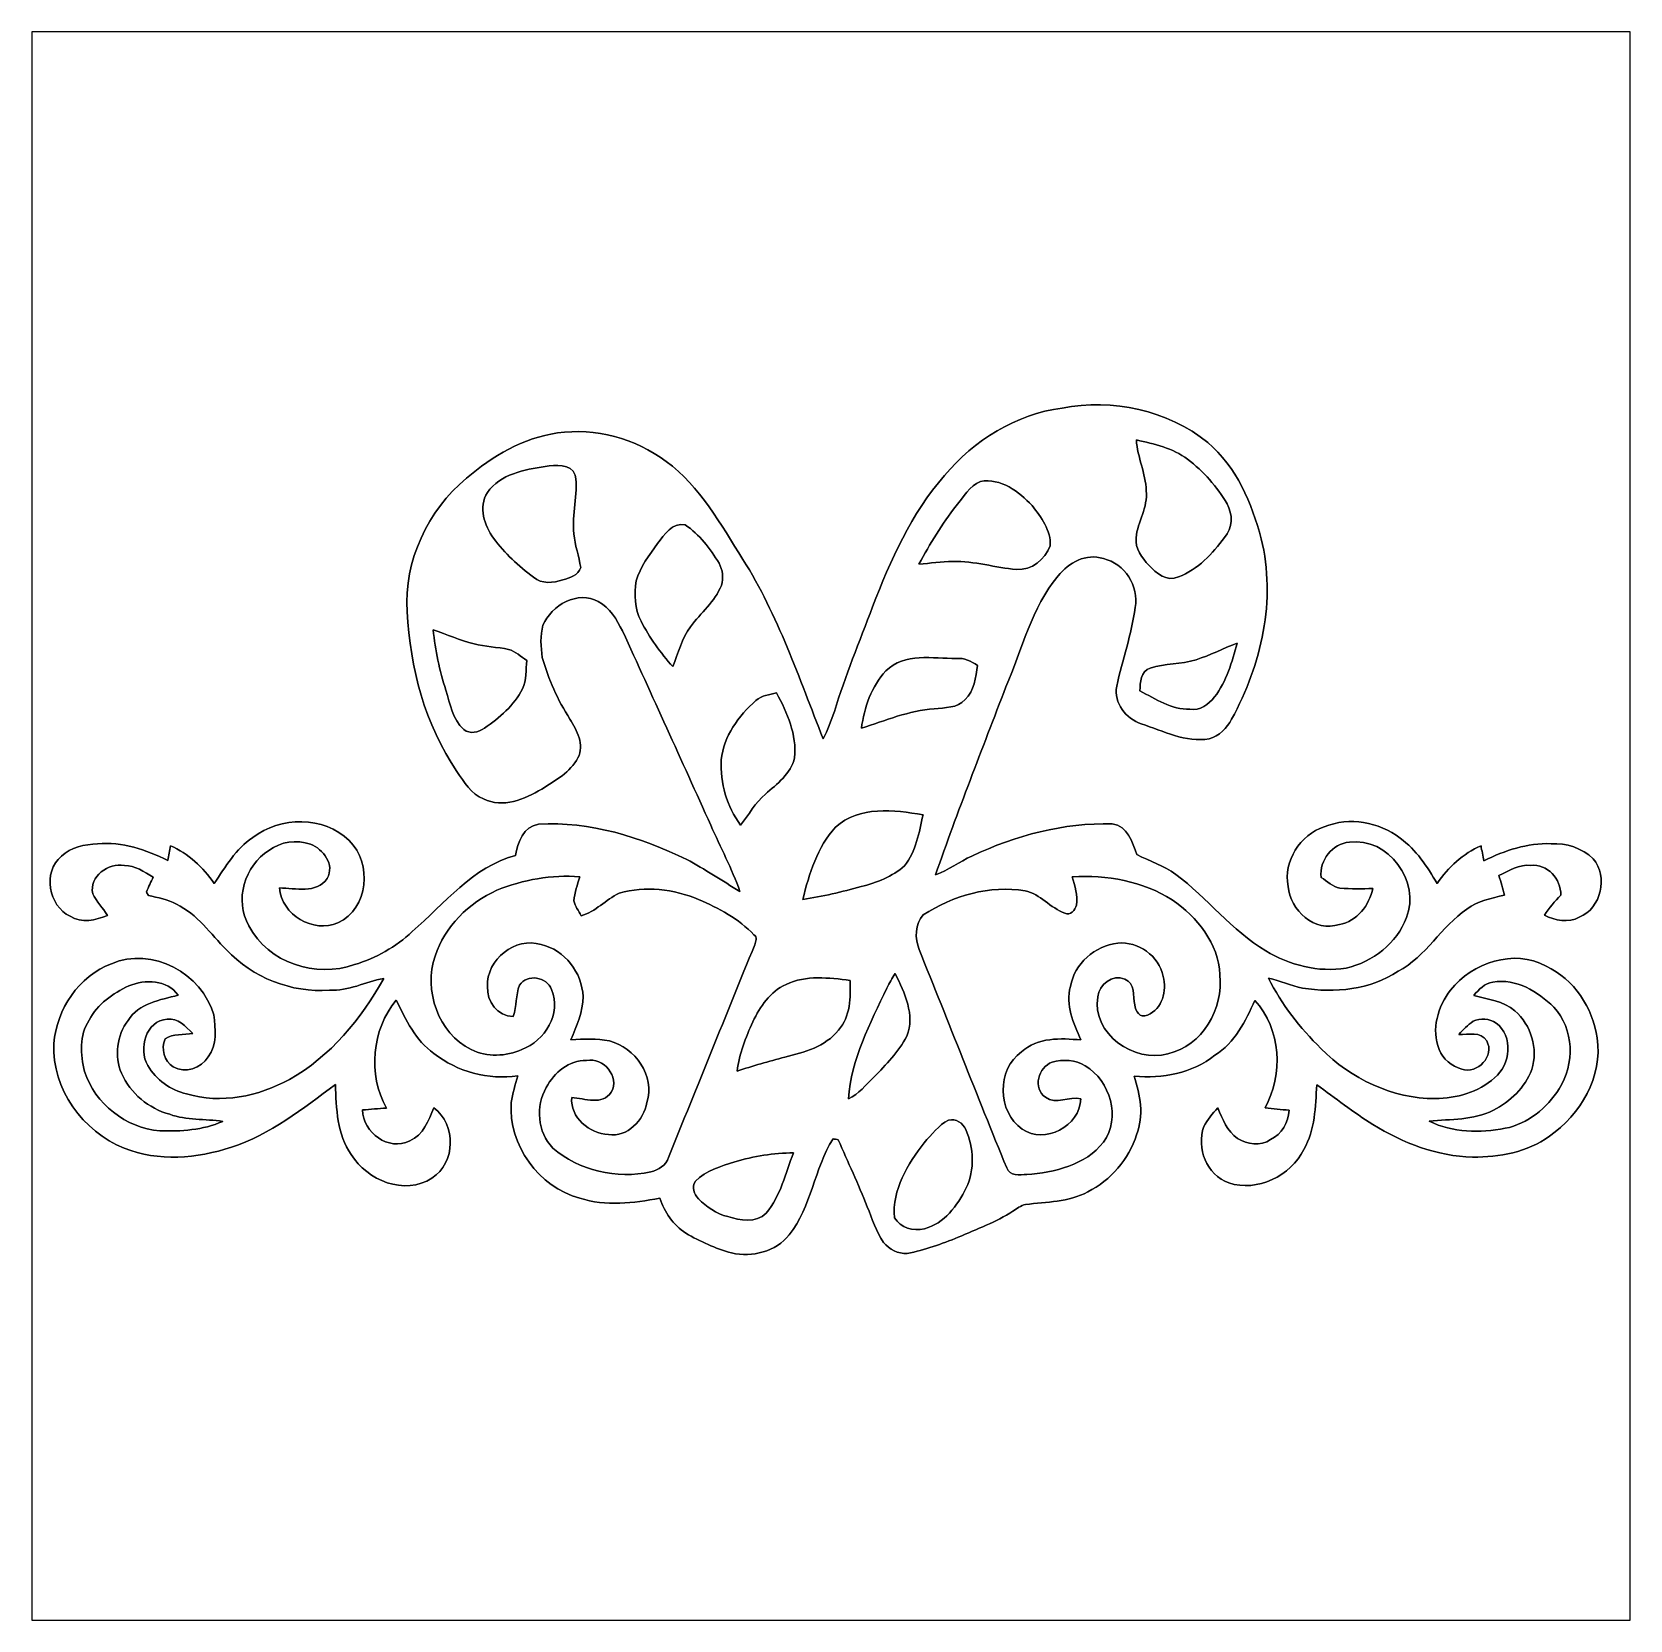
# Model space of a CAD drawing. Header units: centimetres. Extents: x -16.8 to 16.8, y -16.7 to 16.7.
import ezdxf

# ---------------------------------------------------------------- set-up
doc = ezdxf.new("R2010")
doc.units = ezdxf.units.CM
doc.header["$MEASUREMENT"] = 0
doc.layers.add('Layer 1', color=7, linetype='Continuous')

msp = doc.modelspace()

# ---------------------------------------------------------------- linework, layer by layer
at = {"layer": 'Layer 1', "color": 7}
for points, knots in [([(-16.77458, 16.66875), (-16.77458, 16.66875), (16.77458, 16.66875), (16.77458, 16.66875), (16.77458, 16.66875), (16.77458, 16.66875), (16.77458, -16.66875), (16.77458, -16.66875), (16.77458, -16.66875), (16.77458, -16.66875), (-16.77458, -16.66875), (-16.77458, -16.66875), (-16.77458, -16.66875), (-16.77458, -16.66875), (-16.77458, 16.66875), (-16.77458, 16.66875), (-16.77458, 16.66875), (-16.77458, 16.66875), (-16.77458, 16.66875), (-16.77458, 16.66875)], [0, 0, 0, 0, 0.16666667, 0.16666667, 0.16666667, 0.16666667, 0.33333333, 0.33333333, 0.33333333, 0.33333333, 0.5, 0.5, 0.5, 0.5, 0.66666667, 0.66666667, 0.66666667, 0.66666667, 1, 1, 1, 1]), ([(4.84964, 8.77464), (3.88267, 8.64164), (3.00179, 8.09907), (2.38125, 7.35542), (2.38125, 7.35542), (1.68346, 6.55779), (1.24566, 5.57812), (0.87171, 4.5974), (0.87171, 4.5974), (0.59937, 3.86856), (0.29916, 3.1496), (0.0702, 2.40524), (0.0702, 2.40524), (0.00071, 2.2098), (-0.06914, 2.0133), (-0.16334, 1.82774), (-0.16334, 1.82774), (-0.67345, 3.1055), (-1.10949, 4.42383), (-1.84785, 5.59541), (-1.84785, 5.59541), (-2.31775, 6.32601), (-2.74249, 7.1307), (-3.46075, 7.65281), (-3.46075, 7.65281), (-4.10528, 8.13929), (-4.94312, 8.36295), (-5.74463, 8.25147), (-5.74463, 8.25147), (-6.46254, 8.1474), (-7.10883, 7.76605), (-7.65316, 7.30144), (-7.65316, 7.30144), (-8.46773, 6.62411), (-8.96514, 5.56366), (-8.89988, 4.49933), (-8.89988, 4.49933), (-8.83356, 3.31999), (-8.52805, 2.12725), (-7.85178, 1.14476), (-7.85178, 1.14476), (-7.70255, 0.92745), (-7.5565, 0.67098), (-7.29721, 0.56868), (-7.29721, 0.56868), (-6.88799, 0.36901), (-6.42867, 0.5588), (-6.07025, 0.77646), (-6.07025, 0.77646), (-5.78944, 0.95321), (-5.47158, 1.12642), (-5.31213, 1.43122), (-5.31213, 1.43122), (-5.17313, 1.70639), (-5.33435, 2.00589), (-5.4797, 2.24402), (-5.4797, 2.24402), (-5.73864, 2.64266), (-5.93196, 3.08257), (-6.06072, 3.53907), (-6.06072, 3.53907), (-6.09318, 3.76061), (-6.10658, 3.99591), (-6.04838, 4.21358), (-6.04838, 4.21358), (-5.87234, 4.63091), (-5.31354, 4.95476), (-4.88456, 4.71205), (-4.88456, 4.71205), (-4.63374, 4.5907), (-4.50356, 4.32788), (-4.37515, 4.09434), (-4.37515, 4.09434), (-3.75708, 2.73544), (-3.13937, 1.37654), (-2.52377, 0.01658), (-2.52377, 0.01658), (-2.31951, -0.44626), (-2.08315, -0.89606), (-1.9117, -1.37266), (-1.9117, -1.37266), (-2.286, -1.15217), (-2.64372, -0.90346), (-3.0293, -0.70273), (-3.0293, -0.70273), (-3.99274, -0.23601), (-5.06095, 0.10442), (-6.14151, 0.03563), (-6.14151, 0.03563), (-6.45195, -0.00706), (-6.58036, -0.34678), (-6.62411, -0.61842), (-6.62411, -0.61842), (-7.52616, -0.86148), (-8.11424, -1.63054), (-8.79122, -2.21615), (-8.79122, -2.21615), (-9.13306, -2.53788), (-9.55252, -2.77424), (-10.00125, -2.91077), (-10.00125, -2.91077), (-10.80594, -3.19334), (-11.82476, -2.88149), (-12.21846, -2.09409), (-12.21846, -2.09409), (-12.53596, -1.56457), (-12.30559, -0.83361), (-11.80042, -0.51118), (-11.80042, -0.51118), (-11.55594, -0.32491), (-11.21798, -0.28751), (-10.92976, -0.381), (-10.92976, -0.381), (-10.65848, -0.48578), (-10.41153, -0.81245), (-10.57698, -1.10102), (-10.57698, -1.10102), (-10.80664, -1.43087), (-11.24197, -1.30034), (-11.57534, -1.30034), (-11.57534, -1.30034), (-11.53901, -1.86937), (-10.86626, -2.25637), (-10.34979, -2.03376), (-10.34979, -2.03376), (-9.70527, -1.73637), (-9.62625, -0.77999), (-10.11379, -0.30621), (-10.11379, -0.30621), (-10.6493, 0.22401), (-11.55806, 0.1965), (-12.14049, -0.24236), (-12.14049, -0.24236), (-12.49751, -0.47978), (-12.71094, -0.85796), (-12.94624, -1.20368), (-12.94624, -1.20368), (-13.18295, -0.86995), (-13.48881, -0.57573), (-13.86946, -0.41416), (-13.86946, -0.41416), (-13.8878, -0.51611), (-13.90474, -0.61842), (-13.92096, -0.72108), (-13.92096, -0.72108), (-14.37922, -0.50059), (-14.88228, -0.32703), (-15.39804, -0.375), (-15.39804, -0.375), (-15.66298, -0.39335), (-15.96284, -0.43356), (-16.15722, -0.63535), (-16.15722, -0.63535), (-16.55551, -0.96379), (-16.42604, -1.68099), (-15.97307, -1.89548), (-15.97307, -1.89548), (-15.73318, -2.04717), (-15.4365, -1.97873), (-15.19096, -1.87643), (-15.19096, -1.87643), (-15.28692, -1.72085), (-15.41533, -1.58609), (-15.49859, -1.42311), (-15.49859, -1.42311), (-15.57726, -1.06045), (-15.16803, -0.762), (-14.83536, -0.82938), (-14.83536, -0.82938), (-14.60606, -0.82303), (-14.41838, -0.96449), (-14.22859, -1.07139), (-14.22859, -1.07139), (-14.27762, -1.1744), (-14.32595, -1.27811), (-14.37111, -1.38289), (-14.37111, -1.38289), (-14.36123, -1.40194), (-14.34112, -1.43969), (-14.33124, -1.45838), (-14.33124, -1.45838), (-14.13016, -1.50424), (-13.92449, -1.54234), (-13.74175, -1.64394), (-13.74175, -1.64394), (-13.29796, -1.8475), (-13.02773, -2.26836), (-12.69083, -2.60174), (-12.69083, -2.60174), (-12.13873, -3.17747), (-11.33052, -3.51084), (-10.52936, -3.44311), (-10.52936, -3.44311), (-10.12896, -3.47239), (-9.77265, -3.27096), (-9.38989, -3.19899), (-9.38989, -3.19899), (-9.86261, -4.04918), (-10.50925, -4.83905), (-11.36826, -5.31954), (-11.36826, -5.31954), (-12.01843, -5.67478), (-12.80583, -5.84165), (-13.52832, -5.62328), (-13.52832, -5.62328), (-13.86452, -5.54496), (-14.16756, -5.32624), (-14.34289, -5.0292), (-14.34289, -5.0292), (-14.54432, -4.67819), (-14.38804, -4.08693), (-13.93331, -4.05694), (-13.93331, -4.05694), (-13.70189, -4.02026), (-13.55019, -4.21675), (-13.39709, -4.35434), (-13.39709, -4.35434), (-13.59076, -4.39208), (-13.81019, -4.35222), (-13.97882, -4.4704), (-13.97882, -4.4704), (-14.07054, -4.67325), (-14.00034, -4.93677), (-13.80878, -5.05742), (-13.80878, -5.05742), (-13.56078, -5.20241), (-13.22211, -5.08141), (-13.07641, -4.84681), (-13.07641, -4.84681), (-12.87533, -4.59987), (-12.91978, -4.25626), (-12.95964, -3.96452), (-12.95964, -3.96452), (-13.19953, -3.09809), (-14.26034, -2.52342), (-15.10489, -2.89101), (-15.10489, -2.89101), (-15.78892, -3.15172), (-16.26341, -3.84563), (-16.3128, -4.56812), (-16.3128, -4.56812), (-16.36219, -5.52203), (-15.70496, -6.41385), (-14.83678, -6.76099), (-14.83678, -6.76099), (-14.12134, -7.05309), (-13.30784, -6.97583), (-12.58782, -6.74405), (-12.58782, -6.74405), (-11.76831, -6.47876), (-11.08816, -5.93161), (-10.40553, -5.42713), (-10.40553, -5.42713), (-10.38331, -5.92596), (-10.37273, -6.47277), (-10.07145, -6.89716), (-10.07145, -6.89716), (-9.73773, -7.43797), (-8.95068, -7.76711), (-8.37671, -7.39211), (-8.37671, -7.39211), (-7.87329, -7.06755), (-7.86694, -6.27098), (-8.33826, -5.91467), (-8.33826, -5.91467), (-8.45361, -6.17926), (-8.54992, -6.48899), (-8.84484, -6.60964), (-8.84484, -6.60964), (-9.28758, -6.8326), (-9.82768, -6.43855), (-9.83298, -5.96159), (-9.83298, -5.96159), (-9.66576, -5.94607), (-9.49854, -5.93337), (-9.33133, -5.91996), (-9.33133, -5.91996), (-9.72573, -5.21335), (-9.64318, -4.27955), (-9.12671, -3.65478), (-9.12671, -3.65478), (-8.92563, -4.06576), (-8.72278, -4.5018), (-8.33684, -4.77414), (-8.33684, -4.77414), (-7.84225, -5.16326), (-7.19561, -5.33118), (-6.57366, -5.24686), (-6.57366, -5.24686), (-6.63011, -5.43031), (-6.68373, -5.61481), (-6.71477, -5.80461), (-6.71477, -5.80461), (-6.77086, -6.69678), (-6.13974, -7.58402), (-5.27262, -7.81121), (-5.27262, -7.81121), (-4.72722, -7.99394), (-4.1462, -7.91527), (-3.59375, -7.81297), (-3.59375, -7.81297), (-3.49391, -8.10789), (-3.31399, -8.37777), (-3.04694, -8.5471), (-3.04694, -8.5471), (-2.74779, -8.72596), (-2.42535, -8.86672), (-2.09021, -8.96338), (-2.09021, -8.96338), (-1.65241, -9.05439), (-1.1617, -8.94292), (-0.87524, -8.58061), (-0.87524, -8.58061), (-0.41028, -7.9883), (-0.35313, -7.19984), (0.04233, -6.56908), (0.04233, -6.56908), (0.06985, -6.57331), (0.12488, -6.58178), (0.15275, -6.58636), (0.15275, -6.58636), (0.35454, -7.05485), (0.57503, -7.51593), (0.75812, -7.99289), (0.75812, -7.99289), (0.86783, -8.24442), (0.94192, -8.51429), (1.10278, -8.74077), (1.10278, -8.74077), (1.2252, -8.87942), (1.40864, -8.99195), (1.60055, -8.97114), (1.60055, -8.97114), (1.97062, -8.90446), (2.32445, -8.77217), (2.67264, -8.63283), (2.67264, -8.63283), (3.05964, -8.46067), (3.46463, -8.32026), (3.81882, -8.0832), (3.81882, -8.0832), (3.90454, -8.03487), (3.98427, -7.96607), (4.08305, -7.94632), (4.08305, -7.94632), (4.5212, -7.89164), (4.99075, -7.89446), (5.3908, -7.68279), (5.3908, -7.68279), (5.86846, -7.43514), (6.25722, -6.9977), (6.41597, -6.48053), (6.41597, -6.48053), (6.56978, -6.07871), (6.4964, -5.6448), (6.36305, -5.24969), (6.36305, -5.24969), (6.95537, -5.30931), (7.58402, -5.18795), (8.05956, -4.8133), (8.05956, -4.8133), (8.47796, -4.55224), (8.70091, -4.09469), (8.89776, -3.66078), (8.89776, -3.66078), (9.45056, -4.2672), (9.49889, -5.21264), (9.11154, -5.91891), (9.11154, -5.91891), (9.28123, -5.9376), (9.45021, -5.94995), (9.62131, -5.96724), (9.62131, -5.96724), (9.59379, -6.22018), (9.46538, -6.46748), (9.22726, -6.58142), (9.22726, -6.58142), (9.01947, -6.72465), (8.73972, -6.6869), (8.53511, -6.56061), (8.53511, -6.56061), (8.31144, -6.41385), (8.22784, -6.14786), (8.11777, -5.91891), (8.11777, -5.91891), (8.00417, -6.03497), (7.90434, -6.16585), (7.82814, -6.30943), (7.82814, -6.30943), (7.66445, -6.76346), (7.88564, -7.32226), (8.35166, -7.49088), (8.35166, -7.49088), (8.95279, -7.69373), (9.64812, -7.33919), (9.92787, -6.7885), (9.92787, -6.7885), (10.16494, -6.37822), (10.17058, -5.89104), (10.19775, -5.43243), (10.19775, -5.43243), (10.58862, -5.71147), (10.96574, -6.01027), (11.37426, -6.26428), (11.37426, -6.26428), (12.00397, -6.65551), (12.72187, -6.93314), (13.47047, -6.94972), (13.47047, -6.94972), (14.03244, -6.95078), (14.62087, -6.85271), (15.08196, -6.50981), (15.08196, -6.50981), (15.73742, -6.06178), (16.20132, -5.25921), (16.08561, -4.44994), (16.08561, -4.44994), (15.98965, -3.82094), (15.60301, -3.21169), (15.01211, -2.94428), (15.01211, -2.94428), (14.33654, -2.56575), (13.46553, -2.87338), (13.00339, -3.44382), (13.00339, -3.44382), (12.74198, -3.7913), (12.59452, -4.27108), (12.76809, -4.68983), (12.76809, -4.68983), (12.8397, -4.90008), (13.0369, -5.04014), (13.24151, -5.10787), (13.24151, -5.10787), (13.56572, -5.20947), (13.94601, -4.83164), (13.76504, -4.50885), (13.76504, -4.50885), (13.64403, -4.30071), (13.3798, -4.38609), (13.18189, -4.37515), (13.18189, -4.37515), (13.27079, -4.27179), (13.36992, -4.17689), (13.48246, -4.09998), (13.48246, -4.09998), (13.63098, -4.02202), (13.8236, -4.04424), (13.96189, -4.13561), (13.96189, -4.13561), (14.32736, -4.40937), (14.27374, -5.01756), (13.92767, -5.28461), (13.92767, -5.28461), (13.59253, -5.59858), (13.12933, -5.71288), (12.68236, -5.72276), (12.68236, -5.72276), (11.78066, -5.72347), (10.91636, -5.3019), (10.28524, -4.67254), (10.28524, -4.67254), (9.84991, -4.23721), (9.45374, -3.74791), (9.18527, -3.19158), (9.18527, -3.19158), (9.42587, -3.24767), (9.65094, -3.35739), (9.89506, -3.40113), (9.89506, -3.40113), (10.57557, -3.51755), (11.31817, -3.43394), (11.90554, -3.05012), (11.90554, -3.05012), (12.49292, -2.73826), (12.80936, -2.11314), (13.35158, -1.74449), (13.35158, -1.74449), (13.57665, -1.5681), (13.86769, -1.51624), (14.13933, -1.45203), (14.13933, -1.45203), (14.10688, -1.31163), (14.06596, -1.17475), (14.02009, -1.03858), (14.02009, -1.03858), (14.23494, -0.94333), (14.4459, -0.80151), (14.69355, -0.82621), (14.69355, -0.82621), (15.03539, -0.79234), (15.33243, -1.11548), (15.31973, -1.44992), (15.31973, -1.44992), (15.20084, -1.58644), (15.07102, -1.71556), (14.97824, -1.87254), (14.97824, -1.87254), (15.20296, -1.98155), (15.47812, -2.04329), (15.70919, -1.91523), (15.70919, -1.91523), (16.16957, -1.72544), (16.32267, -1.06292), (15.99812, -0.68862), (15.99812, -0.68862), (15.76881, -0.45932), (15.4365, -0.35419), (15.11688, -0.37183), (15.11688, -0.37183), (14.62264, -0.35454), (14.14498, -0.51118), (13.70824, -0.7299), (13.70824, -0.7299), (13.6906, -0.62689), (13.65814, -0.51506), (13.64791, -0.41522), (13.64791, -0.41522), (13.26444, -0.57538), (12.96106, -0.8703), (12.72364, -1.20509), (12.72364, -1.20509), (12.51479, -0.85337), (12.28796, -0.49918), (11.94894, -0.25753), (11.94894, -0.25753), (11.50338, 0.08749), (10.88143, 0.19509), (10.35332, -0.01517), (10.35332, -0.01517), (9.85061, -0.18486), (9.4936, -0.73519), (9.59661, -1.26683), (9.59661, -1.26683), (9.63718, -1.77447), (10.15577, -2.23802), (10.67329, -2.06657), (10.67329, -2.06657), (11.04477, -1.99954), (11.29912, -1.66264), (11.37744, -1.30916), (11.37744, -1.30916), (11.14742, -1.32115), (10.9153, -1.32539), (10.68564, -1.30351), (10.68564, -1.30351), (10.53077, -1.27917), (10.41576, -1.15923), (10.28912, -1.07915), (10.28912, -1.07915), (10.24819, -0.71543), (10.52442, -0.37324), (10.8839, -0.33796), (10.8839, -0.33796), (11.69423, -0.22543), (12.38991, -1.17898), (12.07946, -1.92123), (12.07946, -1.92123), (11.88755, -2.46697), (11.36615, -2.85291), (10.8144, -2.98238), (10.8144, -2.98238), (10.23161, -3.07799), (9.62731, -2.92418), (9.12636, -2.62114), (9.12636, -2.62114), (8.41128, -2.19393), (7.90257, -1.50989), (7.23829, -1.01706), (7.23829, -1.01706), (6.99276, -0.82938), (6.69184, -0.7426), (6.42232, -0.59972), (6.42232, -0.59972), (6.31684, -0.34396), (6.2357, 0.00706), (5.90374, 0.04445), (5.90374, 0.04445), (4.88491, 0.07479), (3.87562, -0.20073), (2.95769, -0.63006), (2.95769, -0.63006), (2.6984, -0.75142), (2.46521, -0.92463), (2.19604, -1.02482), (2.19604, -1.02482), (2.65289, 0.30339), (3.17429, 1.60973), (3.67206, 2.92347), (3.67206, 2.92347), (4.01673, 3.70769), (4.20511, 4.58011), (4.7685, 5.25004), (4.7685, 5.25004), (4.99075, 5.52521), (5.35764, 5.73546), (5.71888, 5.61305), (5.71888, 5.61305), (6.16726, 5.51215), (6.46642, 5.03273), (6.38528, 4.5847), (6.38528, 4.5847), (6.31119, 4.02237), (6.11611, 3.4858), (5.99722, 2.93335), (5.99722, 2.93335), (5.93619, 2.57739), (6.1916, 2.25919), (6.51404, 2.14242), (6.51404, 2.14242), (6.97583, 1.99566), (7.44185, 1.74272), (7.94138, 1.83162), (7.94138, 1.83162), (8.15164, 1.8856), (8.30686, 2.06093), (8.41093, 2.24261), (8.41093, 2.24261), (9.03852, 3.38384), (9.3472, 4.74557), (9.03182, 6.03109), (9.03182, 6.03109), (8.83285, 6.77933), (8.51394, 7.53745), (7.90928, 8.04968), (7.90928, 8.04968), (7.06437, 8.73337), (5.90938, 8.97149), (4.84964, 8.77464)], [0, 0, 0, 0, 0.00632911, 0.00632911, 0.00632911, 0.00632911, 0.01265823, 0.01265823, 0.01265823, 0.01265823, 0.01898734, 0.01898734, 0.01898734, 0.01898734, 0.02531646, 0.02531646, 0.02531646, 0.02531646, 0.03164557, 0.03164557, 0.03164557, 0.03164557, 0.03797468, 0.03797468, 0.03797468, 0.03797468, 0.0443038, 0.0443038, 0.0443038, 0.0443038, 0.05063291, 0.05063291, 0.05063291, 0.05063291, 0.05696203, 0.05696203, 0.05696203, 0.05696203, 0.06329114, 0.06329114, 0.06329114, 0.06329114, 0.06962025, 0.06962025, 0.06962025, 0.06962025, 0.07594937, 0.07594937, 0.07594937, 0.07594937, 0.08227848, 0.08227848, 0.08227848, 0.08227848, 0.08860759, 0.08860759, 0.08860759, 0.08860759, 0.09493671, 0.09493671, 0.09493671, 0.09493671, 0.10126582, 0.10126582, 0.10126582, 0.10126582, 0.10759494, 0.10759494, 0.10759494, 0.10759494, 0.11392405, 0.11392405, 0.11392405, 0.11392405, 0.12025316, 0.12025316, 0.12025316, 0.12025316, 0.12658228, 0.12658228, 0.12658228, 0.12658228, 0.13291139, 0.13291139, 0.13291139, 0.13291139, 0.13924051, 0.13924051, 0.13924051, 0.13924051, 0.14556962, 0.14556962, 0.14556962, 0.14556962, 0.15189873, 0.15189873, 0.15189873, 0.15189873, 0.15822785, 0.15822785, 0.15822785, 0.15822785, 0.16455696, 0.16455696, 0.16455696, 0.16455696, 0.17088608, 0.17088608, 0.17088608, 0.17088608, 0.17721519, 0.17721519, 0.17721519, 0.17721519, 0.1835443, 0.1835443, 0.1835443, 0.1835443, 0.18987342, 0.18987342, 0.18987342, 0.18987342, 0.19620253, 0.19620253, 0.19620253, 0.19620253, 0.20253165, 0.20253165, 0.20253165, 0.20253165, 0.20886076, 0.20886076, 0.20886076, 0.20886076, 0.21518987, 0.21518987, 0.21518987, 0.21518987, 0.22151899, 0.22151899, 0.22151899, 0.22151899, 0.2278481, 0.2278481, 0.2278481, 0.2278481, 0.23417722, 0.23417722, 0.23417722, 0.23417722, 0.24050633, 0.24050633, 0.24050633, 0.24050633, 0.24683544, 0.24683544, 0.24683544, 0.24683544, 0.25316456, 0.25316456, 0.25316456, 0.25316456, 0.25949367, 0.25949367, 0.25949367, 0.25949367, 0.26582278, 0.26582278, 0.26582278, 0.26582278, 0.2721519, 0.2721519, 0.2721519, 0.2721519, 0.27848101, 0.27848101, 0.27848101, 0.27848101, 0.28481013, 0.28481013, 0.28481013, 0.28481013, 0.29113924, 0.29113924, 0.29113924, 0.29113924, 0.29746835, 0.29746835, 0.29746835, 0.29746835, 0.30379747, 0.30379747, 0.30379747, 0.30379747, 0.31012658, 0.31012658, 0.31012658, 0.31012658, 0.3164557, 0.3164557, 0.3164557, 0.3164557, 0.32278481, 0.32278481, 0.32278481, 0.32278481, 0.32911392, 0.32911392, 0.32911392, 0.32911392, 0.33544304, 0.33544304, 0.33544304, 0.33544304, 0.34177215, 0.34177215, 0.34177215, 0.34177215, 0.34810127, 0.34810127, 0.34810127, 0.34810127, 0.35443038, 0.35443038, 0.35443038, 0.35443038, 0.36075949, 0.36075949, 0.36075949, 0.36075949, 0.36708861, 0.36708861, 0.36708861, 0.36708861, 0.37341772, 0.37341772, 0.37341772, 0.37341772, 0.37974684, 0.37974684, 0.37974684, 0.37974684, 0.38607595, 0.38607595, 0.38607595, 0.38607595, 0.39240506, 0.39240506, 0.39240506, 0.39240506, 0.39873418, 0.39873418, 0.39873418, 0.39873418, 0.40506329, 0.40506329, 0.40506329, 0.40506329, 0.41139241, 0.41139241, 0.41139241, 0.41139241, 0.41772152, 0.41772152, 0.41772152, 0.41772152, 0.42405063, 0.42405063, 0.42405063, 0.42405063, 0.43037975, 0.43037975, 0.43037975, 0.43037975, 0.43670886, 0.43670886, 0.43670886, 0.43670886, 0.44303797, 0.44303797, 0.44303797, 0.44303797, 0.44936709, 0.44936709, 0.44936709, 0.44936709, 0.4556962, 0.4556962, 0.4556962, 0.4556962, 0.46202532, 0.46202532, 0.46202532, 0.46202532, 0.46835443, 0.46835443, 0.46835443, 0.46835443, 0.47468354, 0.47468354, 0.47468354, 0.47468354, 0.48101266, 0.48101266, 0.48101266, 0.48101266, 0.48734177, 0.48734177, 0.48734177, 0.48734177, 0.49367089, 0.49367089, 0.49367089, 0.49367089, 0.5, 0.5, 0.5, 0.5, 0.50632911, 0.50632911, 0.50632911, 0.50632911, 0.51265823, 0.51265823, 0.51265823, 0.51265823, 0.51898734, 0.51898734, 0.51898734, 0.51898734, 0.52531646, 0.52531646, 0.52531646, 0.52531646, 0.53164557, 0.53164557, 0.53164557, 0.53164557, 0.53797468, 0.53797468, 0.53797468, 0.53797468, 0.5443038, 0.5443038, 0.5443038, 0.5443038, 0.55063291, 0.55063291, 0.55063291, 0.55063291, 0.55696203, 0.55696203, 0.55696203, 0.55696203, 0.56329114, 0.56329114, 0.56329114, 0.56329114, 0.56962025, 0.56962025, 0.56962025, 0.56962025, 0.57594937, 0.57594937, 0.57594937, 0.57594937, 0.58227848, 0.58227848, 0.58227848, 0.58227848, 0.58860759, 0.58860759, 0.58860759, 0.58860759, 0.59493671, 0.59493671, 0.59493671, 0.59493671, 0.60126582, 0.60126582, 0.60126582, 0.60126582, 0.60759494, 0.60759494, 0.60759494, 0.60759494, 0.61392405, 0.61392405, 0.61392405, 0.61392405, 0.62025316, 0.62025316, 0.62025316, 0.62025316, 0.62658228, 0.62658228, 0.62658228, 0.62658228, 0.63291139, 0.63291139, 0.63291139, 0.63291139, 0.63924051, 0.63924051, 0.63924051, 0.63924051, 0.64556962, 0.64556962, 0.64556962, 0.64556962, 0.65189873, 0.65189873, 0.65189873, 0.65189873, 0.65822785, 0.65822785, 0.65822785, 0.65822785, 0.66455696, 0.66455696, 0.66455696, 0.66455696, 0.67088608, 0.67088608, 0.67088608, 0.67088608, 0.67721519, 0.67721519, 0.67721519, 0.67721519, 0.6835443, 0.6835443, 0.6835443, 0.6835443, 0.68987342, 0.68987342, 0.68987342, 0.68987342, 0.69620253, 0.69620253, 0.69620253, 0.69620253, 0.70253165, 0.70253165, 0.70253165, 0.70253165, 0.70886076, 0.70886076, 0.70886076, 0.70886076, 0.71518987, 0.71518987, 0.71518987, 0.71518987, 0.72151899, 0.72151899, 0.72151899, 0.72151899, 0.7278481, 0.7278481, 0.7278481, 0.7278481, 0.73417722, 0.73417722, 0.73417722, 0.73417722, 0.74050633, 0.74050633, 0.74050633, 0.74050633, 0.74683544, 0.74683544, 0.74683544, 0.74683544, 0.75316456, 0.75316456, 0.75316456, 0.75316456, 0.75949367, 0.75949367, 0.75949367, 0.75949367, 0.76582278, 0.76582278, 0.76582278, 0.76582278, 0.7721519, 0.7721519, 0.7721519, 0.7721519, 0.77848101, 0.77848101, 0.77848101, 0.77848101, 0.78481013, 0.78481013, 0.78481013, 0.78481013, 0.79113924, 0.79113924, 0.79113924, 0.79113924, 0.79746835, 0.79746835, 0.79746835, 0.79746835, 0.80379747, 0.80379747, 0.80379747, 0.80379747, 0.81012658, 0.81012658, 0.81012658, 0.81012658, 0.8164557, 0.8164557, 0.8164557, 0.8164557, 0.82278481, 0.82278481, 0.82278481, 0.82278481, 0.82911392, 0.82911392, 0.82911392, 0.82911392, 0.83544304, 0.83544304, 0.83544304, 0.83544304, 0.84177215, 0.84177215, 0.84177215, 0.84177215, 0.84810127, 0.84810127, 0.84810127, 0.84810127, 0.85443038, 0.85443038, 0.85443038, 0.85443038, 0.86075949, 0.86075949, 0.86075949, 0.86075949, 0.86708861, 0.86708861, 0.86708861, 0.86708861, 0.87341772, 0.87341772, 0.87341772, 0.87341772, 0.87974684, 0.87974684, 0.87974684, 0.87974684, 0.88607595, 0.88607595, 0.88607595, 0.88607595, 0.89240506, 0.89240506, 0.89240506, 0.89240506, 0.89873418, 0.89873418, 0.89873418, 0.89873418, 0.90506329, 0.90506329, 0.90506329, 0.90506329, 0.91139241, 0.91139241, 0.91139241, 0.91139241, 0.91772152, 0.91772152, 0.91772152, 0.91772152, 0.92405063, 0.92405063, 0.92405063, 0.92405063, 0.93037975, 0.93037975, 0.93037975, 0.93037975, 0.93670886, 0.93670886, 0.93670886, 0.93670886, 0.94303797, 0.94303797, 0.94303797, 0.94303797, 0.94936709, 0.94936709, 0.94936709, 0.94936709, 0.9556962, 0.9556962, 0.9556962, 0.9556962, 0.96202532, 0.96202532, 0.96202532, 0.96202532, 0.96835443, 0.96835443, 0.96835443, 0.96835443, 0.97468354, 0.97468354, 0.97468354, 0.97468354, 0.98101266, 0.98101266, 0.98101266, 0.98101266, 0.98734177, 0.98734177, 0.98734177, 0.98734177, 1, 1, 1, 1]), ([(6.41068, 8.10472), (6.78392, 8.01758), (7.17585, 7.93785), (7.4863, 7.69761), (7.4863, 7.69761), (7.82073, 7.44573), (8.10366, 7.12435), (8.31391, 6.7624), (8.31391, 6.7624), (8.43774, 6.54403), (8.43915, 6.24981), (8.2617, 6.05825), (8.2617, 6.05825), (8.00947, 5.71676), (7.70008, 5.38304), (7.29474, 5.23064), (7.29474, 5.23064), (7.04885, 5.12022), (6.82801, 5.30613), (6.67173, 5.47264), (6.67173, 5.47264), (6.52921, 5.63351), (6.37999, 5.82013), (6.40503, 6.05084), (6.40503, 6.05084), (6.43255, 6.38986), (6.65939, 6.68761), (6.6167, 7.03792), (6.6167, 7.03792), (6.60823, 7.40445), (6.4329, 7.74065), (6.41068, 8.10472)], [0, 0, 0, 0, 0.11111111, 0.11111111, 0.11111111, 0.11111111, 0.22222222, 0.22222222, 0.22222222, 0.22222222, 0.33333333, 0.33333333, 0.33333333, 0.33333333, 0.44444444, 0.44444444, 0.44444444, 0.44444444, 0.55555556, 0.55555556, 0.55555556, 0.55555556, 0.66666667, 0.66666667, 0.66666667, 0.66666667, 0.77777778, 0.77777778, 0.77777778, 0.77777778, 1, 1, 1, 1]), ([(-5.99899, 7.54733), (-5.79226, 7.57837), (-5.46453, 7.61436), (-5.36787, 7.36776), (-5.36787, 7.36776), (-5.30366, 6.95748), (-5.44689, 6.5472), (-5.39785, 6.13516), (-5.39785, 6.13516), (-5.37916, 5.89245), (-5.28955, 5.66349), (-5.25427, 5.42396), (-5.25427, 5.42396), (-5.29978, 5.26203), (-5.48499, 5.20665), (-5.62751, 5.16855), (-5.62751, 5.16855), (-5.82683, 5.10046), (-6.07448, 5.07506), (-6.24558, 5.22252), (-6.24558, 5.22252), (-6.55814, 5.45677), (-6.85059, 5.72452), (-7.08378, 6.0392), (-7.08378, 6.0392), (-7.27851, 6.31331), (-7.40692, 6.69149), (-7.21466, 7.00229), (-7.21466, 7.00229), (-6.94055, 7.38893), (-6.43749, 7.48065), (-5.99899, 7.54733)], [0, 0, 0, 0, 0.11111111, 0.11111111, 0.11111111, 0.11111111, 0.22222222, 0.22222222, 0.22222222, 0.22222222, 0.33333333, 0.33333333, 0.33333333, 0.33333333, 0.44444444, 0.44444444, 0.44444444, 0.44444444, 0.55555556, 0.55555556, 0.55555556, 0.55555556, 0.66666667, 0.66666667, 0.66666667, 0.66666667, 0.77777778, 0.77777778, 0.77777778, 0.77777778, 1, 1, 1, 1]), ([(3.13796, 7.23265), (3.56588, 7.31238), (3.94617, 7.0171), (4.22169, 6.72712), (4.22169, 6.72712), (4.40584, 6.48123), (4.62774, 6.20783), (4.59987, 5.87904), (4.59987, 5.87904), (4.49862, 5.59717), (4.20864, 5.36328), (3.89749, 5.38621), (3.89749, 5.38621), (3.4484, 5.41972), (3.01237, 5.56966), (2.55799, 5.54919), (2.55799, 5.54919), (2.31846, 5.56154), (2.08315, 5.50862), (1.84503, 5.49945), (1.84503, 5.49945), (2.08209, 5.92102), (2.32481, 6.34153), (2.62996, 6.71901), (2.62996, 6.71901), (2.78165, 6.90245), (2.90442, 7.14128), (3.13796, 7.23265)], [0, 0, 0, 0, 0.125, 0.125, 0.125, 0.125, 0.25, 0.25, 0.25, 0.25, 0.375, 0.375, 0.375, 0.375, 0.5, 0.5, 0.5, 0.5, 0.625, 0.625, 0.625, 0.625, 0.75, 0.75, 0.75, 0.75, 1, 1, 1, 1]), ([(-3.63961, 5.93231), (-3.49603, 6.10482), (-3.33375, 6.38316), (-3.06317, 6.32107), (-3.06317, 6.32107), (-2.75943, 6.12246), (-2.53365, 5.82366), (-2.35091, 5.51462), (-2.35091, 5.51462), (-2.26871, 5.3781), (-2.25778, 5.20418), (-2.30082, 5.05213), (-2.30082, 5.05213), (-2.43805, 4.71064), (-2.73438, 4.47463), (-2.94746, 4.18359), (-2.94746, 4.18359), (-3.13831, 3.93806), (-3.20534, 3.62797), (-3.32105, 3.34539), (-3.32105, 3.34539), (-3.57928, 3.63573), (-3.81247, 3.95358), (-3.98815, 4.30071), (-3.98815, 4.30071), (-4.12468, 4.55789), (-4.13173, 4.8641), (-4.08693, 5.14562), (-4.08693, 5.14562), (-4.0072, 5.44019), (-3.81282, 5.68713), (-3.63961, 5.93231)], [0, 0, 0, 0, 0.11111111, 0.11111111, 0.11111111, 0.11111111, 0.22222222, 0.22222222, 0.22222222, 0.22222222, 0.33333333, 0.33333333, 0.33333333, 0.33333333, 0.44444444, 0.44444444, 0.44444444, 0.44444444, 0.55555556, 0.55555556, 0.55555556, 0.55555556, 0.66666667, 0.66666667, 0.66666667, 0.66666667, 0.77777778, 0.77777778, 0.77777778, 0.77777778, 1, 1, 1, 1]), ([(-8.3499, 4.11974), (-8.06662, 4.01673), (-7.78792, 3.89925), (-7.49406, 3.82623), (-7.49406, 3.82623), (-7.25699, 3.7592), (-7.00723, 3.7592), (-6.76734, 3.70558), (-6.76734, 3.70558), (-6.62129, 3.66748), (-6.51051, 3.55741), (-6.38845, 3.47521), (-6.38845, 3.47521), (-6.40786, 3.27695), (-6.38069, 3.06176), (-6.47559, 2.87796), (-6.47559, 2.87796), (-6.65727, 2.5333), (-6.95643, 2.26907), (-7.27463, 2.05352), (-7.27463, 2.05352), (-7.40163, 1.97062), (-7.58084, 1.91911), (-7.70996, 2.02706), (-7.70996, 2.02706), (-7.94385, 2.24084), (-7.99712, 2.56258), (-8.08461, 2.8508), (-8.08461, 2.8508), (-8.21619, 3.26355), (-8.3118, 3.68794), (-8.3499, 4.11974)], [0, 0, 0, 0, 0.11111111, 0.11111111, 0.11111111, 0.11111111, 0.22222222, 0.22222222, 0.22222222, 0.22222222, 0.33333333, 0.33333333, 0.33333333, 0.33333333, 0.44444444, 0.44444444, 0.44444444, 0.44444444, 0.55555556, 0.55555556, 0.55555556, 0.55555556, 0.66666667, 0.66666667, 0.66666667, 0.66666667, 0.77777778, 0.77777778, 0.77777778, 0.77777778, 1, 1, 1, 1]), ([(7.66269, 3.49109), (7.96114, 3.5814), (8.23595, 3.73133), (8.5284, 3.83752), (8.5284, 3.83752), (8.41939, 3.44346), (8.30404, 3.03777), (8.05074, 2.70827), (8.05074, 2.70827), (7.92974, 2.55235), (7.74136, 2.41441), (7.53251, 2.45075), (7.53251, 2.45075), (7.14763, 2.44087), (6.81461, 2.66735), (6.48688, 2.83633), (6.48688, 2.83633), (6.48794, 3.01484), (6.50416, 3.24238), (6.69925, 3.31646), (6.69925, 3.31646), (7.0104, 3.41771), (7.35012, 3.38949), (7.66269, 3.49109)], [0, 0, 0, 0, 0.14285714, 0.14285714, 0.14285714, 0.14285714, 0.28571429, 0.28571429, 0.28571429, 0.28571429, 0.42857143, 0.42857143, 0.42857143, 0.42857143, 0.57142857, 0.57142857, 0.57142857, 0.57142857, 0.71428571, 0.71428571, 0.71428571, 0.71428571, 1, 1, 1, 1]), ([(1.15253, 3.2572), (1.5427, 3.64173), (2.14101, 3.51755), (2.62961, 3.51473), (2.62961, 3.51473), (2.79682, 3.53766), (2.94217, 3.45511), (3.07693, 3.37185), (3.07693, 3.37185), (3.03354, 3.12173), (3.01237, 2.83774), (2.81552, 2.65254), (2.81552, 2.65254), (2.65254, 2.46874), (2.38866, 2.49061), (2.16782, 2.4578), (2.16782, 2.4578), (1.63513, 2.42535), (1.14053, 2.21298), (0.63853, 2.05105), (0.63853, 2.05105), (0.69638, 2.48638), (0.85019, 2.93123), (1.15253, 3.2572)], [0, 0, 0, 0, 0.14285714, 0.14285714, 0.14285714, 0.14285714, 0.28571429, 0.28571429, 0.28571429, 0.28571429, 0.42857143, 0.42857143, 0.42857143, 0.42857143, 0.57142857, 0.57142857, 0.57142857, 0.57142857, 0.71428571, 0.71428571, 0.71428571, 0.71428571, 1, 1, 1, 1]), ([(-1.57727, 2.63596), (-1.45838, 2.74355), (-1.29258, 2.75802), (-1.143, 2.79259), (-1.143, 2.79259), (-0.91652, 2.37772), (-0.71755, 1.91699), (-0.76447, 1.43298), (-0.76447, 1.43298), (-0.83855, 1.09538), (-1.13383, 0.88406), (-1.3776, 0.66957), (-1.3776, 0.66957), (-1.59314, 0.48895), (-1.72226, 0.2346), (-1.89865, 0.02011), (-1.89865, 0.02011), (-2.18969, 0.40958), (-2.33186, 0.90452), (-2.30329, 1.38924), (-2.30329, 1.38924), (-2.25848, 1.88666), (-1.93746, 2.31211), (-1.57727, 2.63596)], [0, 0, 0, 0, 0.14285714, 0.14285714, 0.14285714, 0.14285714, 0.28571429, 0.28571429, 0.28571429, 0.28571429, 0.42857143, 0.42857143, 0.42857143, 0.42857143, 0.57142857, 0.57142857, 0.57142857, 0.57142857, 0.71428571, 0.71428571, 0.71428571, 0.71428571, 1, 1, 1, 1]), ([(0.0956, -0.02505), (0.5969, 0.42721), (1.32186, 0.33796), (1.93287, 0.23389), (1.93287, 0.23389), (1.84856, -0.13582), (1.78964, -0.53305), (1.53987, -0.83538), (1.53987, -0.83538), (1.28658, -1.06539), (0.95956, -1.1878), (0.63359, -1.27212), (0.63359, -1.27212), (0.22895, -1.37901), (-0.17745, -1.48273), (-0.59231, -1.53952), (-0.59231, -1.53952), (-0.45614, -0.99977), (-0.28787, -0.44626), (0.0956, -0.02505)], [0, 0, 0, 0, 0.16666667, 0.16666667, 0.16666667, 0.16666667, 0.33333333, 0.33333333, 0.33333333, 0.33333333, 0.5, 0.5, 0.5, 0.5, 0.66666667, 0.66666667, 0.66666667, 0.66666667, 1, 1, 1, 1]), ([(-7.01358, -1.34796), (-6.46536, -1.12571), (-5.86317, -1.02059), (-5.27226, -1.0668), (-5.27226, -1.0668), (-5.32306, -1.23155), (-5.38692, -1.397), (-5.3975, -1.57092), (-5.3975, -1.57092), (-5.37422, -1.68593), (-5.29731, -1.78082), (-5.24757, -1.8856), (-5.24757, -1.8856), (-4.93959, -1.7967), (-4.72828, -1.54728), (-4.44853, -1.41041), (-4.44853, -1.41041), (-3.89925, -1.25448), (-3.302, -1.32115), (-2.77954, -1.5434), (-2.77954, -1.5434), (-2.35656, -1.72438), (-1.9364, -1.94839), (-1.61678, -2.28529), (-1.61678, -2.28529), (-1.53529, -2.33609), (-1.58503, -2.42464), (-1.60161, -2.49273), (-1.60161, -2.49273), (-2.20592, -3.98074), (-2.80952, -5.46947), (-3.41101, -6.95889), (-3.41101, -6.95889), (-3.46322, -7.12646), (-3.62373, -7.21924), (-3.78566, -7.26052), (-3.78566, -7.26052), (-4.49333, -7.41821), (-5.29131, -7.23653), (-5.84271, -6.75958), (-5.84271, -6.75958), (-6.16021, -6.42832), (-6.20395, -5.88081), (-5.97641, -5.48781), (-5.97641, -5.48781), (-5.81378, -5.17842), (-5.50016, -4.90643), (-5.13151, -4.92443), (-5.13151, -4.92443), (-4.7819, -4.84611), (-4.4256, -5.26344), (-4.61222, -5.58447), (-4.61222, -5.58447), (-4.79425, -5.87304), (-5.17419, -5.71888), (-5.44301, -5.69983), (-5.44301, -5.69983), (-5.48005, -6.11822), (-5.06977, -6.46254), (-4.67325, -6.47312), (-4.67325, -6.47312), (-4.2739, -6.54509), (-3.92889, -6.17291), (-3.86292, -5.80425), (-3.86292, -5.80425), (-3.69006, -5.24651), (-4.11092, -4.64926), (-4.65279, -4.51309), (-4.65279, -4.51309), (-4.91737, -4.44888), (-5.19148, -4.4771), (-5.45994, -4.48769), (-5.45994, -4.48769), (-5.34176, -4.19629), (-5.20629, -3.90243), (-5.20524, -3.58069), (-5.20524, -3.58069), (-5.2257, -3.07904), (-5.58765, -2.60033), (-6.08612, -2.48991), (-6.08612, -2.48991), (-6.63116, -2.31281), (-7.23865, -2.80741), (-7.2136, -3.37114), (-7.2136, -3.37114), (-7.22665, -3.683), (-7.00511, -4.00226), (-6.67032, -3.99662), (-6.67032, -3.99662), (-6.59412, -3.78389), (-6.62199, -3.54859), (-6.53733, -3.33975), (-6.53733, -3.33975), (-6.38669, -3.09598), (-5.95806, -3.16583), (-5.86599, -3.43288), (-5.86599, -3.43288), (-5.65362, -3.93982), (-6.00745, -4.50779), (-6.48794, -4.69124), (-6.48794, -4.69124), (-6.82096, -4.84293), (-7.22242, -4.85493), (-7.55297, -4.69265), (-7.55297, -4.69265), (-8.25359, -4.35469), (-8.55239, -3.44734), (-8.31144, -2.7305), (-8.31144, -2.7305), (-8.10824, -2.10961), (-7.60554, -1.60973), (-7.01358, -1.34796)], [0, 0, 0, 0, 0.03448276, 0.03448276, 0.03448276, 0.03448276, 0.06896552, 0.06896552, 0.06896552, 0.06896552, 0.10344828, 0.10344828, 0.10344828, 0.10344828, 0.13793103, 0.13793103, 0.13793103, 0.13793103, 0.17241379, 0.17241379, 0.17241379, 0.17241379, 0.20689655, 0.20689655, 0.20689655, 0.20689655, 0.24137931, 0.24137931, 0.24137931, 0.24137931, 0.27586207, 0.27586207, 0.27586207, 0.27586207, 0.31034483, 0.31034483, 0.31034483, 0.31034483, 0.34482759, 0.34482759, 0.34482759, 0.34482759, 0.37931034, 0.37931034, 0.37931034, 0.37931034, 0.4137931, 0.4137931, 0.4137931, 0.4137931, 0.44827586, 0.44827586, 0.44827586, 0.44827586, 0.48275862, 0.48275862, 0.48275862, 0.48275862, 0.51724138, 0.51724138, 0.51724138, 0.51724138, 0.55172414, 0.55172414, 0.55172414, 0.55172414, 0.5862069, 0.5862069, 0.5862069, 0.5862069, 0.62068966, 0.62068966, 0.62068966, 0.62068966, 0.65517241, 0.65517241, 0.65517241, 0.65517241, 0.68965517, 0.68965517, 0.68965517, 0.68965517, 0.72413793, 0.72413793, 0.72413793, 0.72413793, 0.75862069, 0.75862069, 0.75862069, 0.75862069, 0.79310345, 0.79310345, 0.79310345, 0.79310345, 0.82758621, 0.82758621, 0.82758621, 0.82758621, 0.86206897, 0.86206897, 0.86206897, 0.86206897, 0.89655172, 0.89655172, 0.89655172, 0.89655172, 0.93103448, 0.93103448, 0.93103448, 0.93103448, 1, 1, 1, 1]), ([(5.06448, -1.06398), (5.78944, -1.02658), (6.54509, -1.15394), (7.16421, -1.55046), (7.16421, -1.55046), (7.68738, -1.90712), (8.13506, -2.46697), (8.16469, -3.12279), (8.16469, -3.12279), (8.2423, -3.82834), (7.79921, -4.62597), (7.0739, -4.77943), (7.0739, -4.77943), (6.36552, -4.97805), (5.47052, -4.36527), (5.59964, -3.58599), (5.59964, -3.58599), (5.62504, -3.32387), (5.90867, -3.10586), (6.16902, -3.21345), (6.16902, -3.21345), (6.38881, -3.30129), (6.33906, -3.57046), (6.37822, -3.75708), (6.37822, -3.75708), (6.39092, -3.88232), (6.48053, -4.04742), (6.64457, -3.96769), (6.64457, -3.96769), (6.95925, -3.84775), (7.05309, -3.45299), (6.97054, -3.15595), (6.97054, -3.15595), (6.89292, -2.72309), (6.44701, -2.42111), (6.01874, -2.45745), (6.01874, -2.45745), (5.54284, -2.51636), (5.10822, -2.88819), (5.02744, -3.36832), (5.02744, -3.36832), (4.9149, -3.75638), (5.09129, -4.14267), (5.24545, -4.49086), (5.24545, -4.49086), (4.81894, -4.45558), (4.34058, -4.42842), (4.00121, -4.74169), (4.00121, -4.74169), (3.4731, -5.10681), (3.49179, -6.00075), (4.01073, -6.3627), (4.01073, -6.3627), (4.48522, -6.68937), (5.22711, -6.29814), (5.24369, -5.73052), (5.24369, -5.73052), (4.99992, -5.65926), (4.72122, -5.86105), (4.5018, -5.69454), (4.5018, -5.69454), (4.23016, -5.51392), (4.35222, -5.05389), (4.6422, -4.9597), (4.6422, -4.9597), (4.86833, -4.89761), (5.13644, -4.89867), (5.33753, -5.03449), (5.33753, -5.03449), (5.85858, -5.34599), (6.09671, -6.13057), (5.71923, -6.63787), (5.71923, -6.63787), (5.34106, -7.12047), (4.69124, -7.27428), (4.1081, -7.31449), (4.1081, -7.31449), (3.97157, -7.32614), (3.74297, -7.35048), (3.68935, -7.17762), (3.68935, -7.17762), (3.06317, -5.65467), (2.46839, -4.11833), (1.84856, -2.59292), (1.84856, -2.59292), (1.76001, -2.36114), (1.75754, -2.05493), (1.93675, -1.86725), (1.93675, -1.86725), (2.5594, -1.45944), (3.33093, -1.24178), (4.07458, -1.3589), (4.07458, -1.3589), (4.39385, -1.42981), (4.60834, -1.71944), (4.9082, -1.83268), (4.9082, -1.83268), (5.02673, -1.88912), (5.12445, -1.76248), (5.15444, -1.66123), (5.15444, -1.66123), (5.17666, -1.45662), (5.1248, -1.25695), (5.06448, -1.06398)], [0, 0, 0, 0, 0.03703704, 0.03703704, 0.03703704, 0.03703704, 0.07407407, 0.07407407, 0.07407407, 0.07407407, 0.11111111, 0.11111111, 0.11111111, 0.11111111, 0.14814815, 0.14814815, 0.14814815, 0.14814815, 0.18518519, 0.18518519, 0.18518519, 0.18518519, 0.22222222, 0.22222222, 0.22222222, 0.22222222, 0.25925926, 0.25925926, 0.25925926, 0.25925926, 0.2962963, 0.2962963, 0.2962963, 0.2962963, 0.33333333, 0.33333333, 0.33333333, 0.33333333, 0.37037037, 0.37037037, 0.37037037, 0.37037037, 0.40740741, 0.40740741, 0.40740741, 0.40740741, 0.44444444, 0.44444444, 0.44444444, 0.44444444, 0.48148148, 0.48148148, 0.48148148, 0.48148148, 0.51851852, 0.51851852, 0.51851852, 0.51851852, 0.55555556, 0.55555556, 0.55555556, 0.55555556, 0.59259259, 0.59259259, 0.59259259, 0.59259259, 0.62962963, 0.62962963, 0.62962963, 0.62962963, 0.66666667, 0.66666667, 0.66666667, 0.66666667, 0.7037037, 0.7037037, 0.7037037, 0.7037037, 0.74074074, 0.74074074, 0.74074074, 0.74074074, 0.77777778, 0.77777778, 0.77777778, 0.77777778, 0.81481481, 0.81481481, 0.81481481, 0.81481481, 0.85185185, 0.85185185, 0.85185185, 0.85185185, 0.88888889, 0.88888889, 0.88888889, 0.88888889, 0.92592593, 0.92592593, 0.92592593, 0.92592593, 1, 1, 1, 1]), ([(-14.74011, -3.35668), (-14.39863, -3.21134), (-13.93719, -3.22333), (-13.70648, -3.55071), (-13.70648, -3.55071), (-14.0843, -3.64878), (-14.52845, -3.72533), (-14.7574, -4.08058), (-14.7574, -4.08058), (-14.99164, -4.39455), (-15.05268, -4.83129), (-14.89181, -5.19183), (-14.89181, -5.19183), (-14.7126, -5.61552), (-14.32101, -5.92808), (-13.88286, -6.05226), (-13.88286, -6.05226), (-13.52691, -6.18208), (-13.14027, -6.14609), (-12.77056, -6.20113), (-12.77056, -6.20113), (-13.18225, -6.38669), (-13.64827, -6.40997), (-14.09277, -6.4008), (-14.09277, -6.4008), (-14.79797, -6.33871), (-15.45237, -5.83248), (-15.66898, -5.1562), (-15.66898, -5.1562), (-15.75576, -4.80236), (-15.78539, -4.39349), (-15.57373, -4.07564), (-15.57373, -4.07564), (-15.40016, -3.73733), (-15.07702, -3.51155), (-14.74011, -3.35668)], [0, 0, 0, 0, 0.1, 0.1, 0.1, 0.1, 0.2, 0.2, 0.2, 0.2, 0.3, 0.3, 0.3, 0.3, 0.4, 0.4, 0.4, 0.4, 0.5, 0.5, 0.5, 0.5, 0.6, 0.6, 0.6, 0.6, 0.7, 0.7, 0.7, 0.7, 0.8, 0.8, 0.8, 0.8, 1, 1, 1, 1]), ([(-0.94403, -3.32669), (-0.52846, -3.12526), (-0.04198, -3.18735), (0.40181, -3.23991), (0.40181, -3.23991), (0.41169, -3.59586), (0.41204, -4.00297), (0.15663, -4.28449), (0.15663, -4.28449), (-0.11712, -4.63444), (-0.56021, -4.74874), (-0.96908, -4.85422), (-0.96908, -4.85422), (-1.30739, -4.93783), (-1.64077, -5.03943), (-1.97273, -5.14385), (-1.97273, -5.14385), (-1.92299, -4.78261), (-1.79211, -4.43865), (-1.63865, -4.10986), (-1.63865, -4.10986), (-1.48872, -3.78989), (-1.27917, -3.47557), (-0.94403, -3.32669)], [0, 0, 0, 0, 0.14285714, 0.14285714, 0.14285714, 0.14285714, 0.28571429, 0.28571429, 0.28571429, 0.28571429, 0.42857143, 0.42857143, 0.42857143, 0.42857143, 0.57142857, 0.57142857, 0.57142857, 0.57142857, 0.71428571, 0.71428571, 0.71428571, 0.71428571, 1, 1, 1, 1]), ([(1.17475, -3.40113), (1.2259, -3.29741), (1.28199, -3.19581), (1.3462, -3.09986), (1.3462, -3.09986), (1.54481, -3.49991), (1.77165, -3.96381), (1.58926, -4.4129), (1.58926, -4.4129), (1.4164, -4.73992), (1.15888, -5.01333), (0.89711, -5.27156), (0.89711, -5.27156), (0.73131, -5.43489), (0.58314, -5.62504), (0.36901, -5.72841), (0.36901, -5.72841), (0.42369, -4.89373), (0.82127, -4.14126), (1.17475, -3.40113)], [0, 0, 0, 0, 0.16666667, 0.16666667, 0.16666667, 0.16666667, 0.33333333, 0.33333333, 0.33333333, 0.33333333, 0.5, 0.5, 0.5, 0.5, 0.66666667, 0.66666667, 0.66666667, 0.66666667, 1, 1, 1, 1]), ([(13.89697, -3.28048), (14.38698, -3.18946), (14.83924, -3.48015), (15.17579, -3.8033), (15.17579, -3.8033), (15.60795, -4.25979), (15.60901, -5.00062), (15.28798, -5.5178), (15.28798, -5.5178), (15.02833, -5.91891), (14.63075, -6.25228), (14.15239, -6.34647), (14.15239, -6.34647), (13.62322, -6.45301), (13.05101, -6.43819), (12.55889, -6.19654), (12.55889, -6.19654), (13.01115, -6.15209), (13.48634, -6.17749), (13.90474, -5.96724), (13.90474, -5.96724), (14.25575, -5.78167), (14.57466, -5.49381), (14.71154, -5.11175), (14.71154, -5.11175), (14.85018, -4.6803), (14.69778, -4.17654), (14.35876, -3.87985), (14.35876, -3.87985), (14.11323, -3.67242), (13.79079, -3.63749), (13.49269, -3.55953), (13.49269, -3.55953), (13.59852, -3.43394), (13.72411, -3.30094), (13.89697, -3.28048)], [0, 0, 0, 0, 0.1, 0.1, 0.1, 0.1, 0.2, 0.2, 0.2, 0.2, 0.3, 0.3, 0.3, 0.3, 0.4, 0.4, 0.4, 0.4, 0.5, 0.5, 0.5, 0.5, 0.6, 0.6, 0.6, 0.6, 0.7, 0.7, 0.7, 0.7, 0.8, 0.8, 0.8, 0.8, 1, 1, 1, 1]), ([(2.46944, -6.17714), (2.62255, -6.13198), (2.7686, -6.24205), (2.83316, -6.37187), (2.83316, -6.37187), (2.99544, -6.75887), (3.02507, -7.21325), (2.8381, -7.59813), (2.8381, -7.59813), (2.65571, -7.96713), (2.37772, -8.34637), (1.96003, -8.45467), (1.96003, -8.45467), (1.72402, -8.51429), (1.46509, -8.43386), (1.33033, -8.22501), (1.33033, -8.22501), (1.28376, -7.63764), (1.60831, -7.09401), (1.9558, -6.6481), (1.9558, -6.6481), (2.11596, -6.483), (2.25496, -6.27556), (2.46944, -6.17714)], [0, 0, 0, 0, 0.14285714, 0.14285714, 0.14285714, 0.14285714, 0.28571429, 0.28571429, 0.28571429, 0.28571429, 0.42857143, 0.42857143, 0.42857143, 0.42857143, 0.57142857, 0.57142857, 0.57142857, 0.57142857, 0.71428571, 0.71428571, 0.71428571, 0.71428571, 1, 1, 1, 1]), ([(-2.01895, -7.05167), (-1.62031, -6.92644), (-1.20368, -6.87141), (-0.78705, -6.85765), (-0.78705, -6.85765), (-0.9585, -7.28945), (-1.05481, -7.76534), (-1.36349, -8.12624), (-1.36349, -8.12624), (-1.57621, -8.3439), (-1.90676, -8.28005), (-2.16853, -8.19997), (-2.16853, -8.19997), (-2.40348, -8.13788), (-2.61303, -7.99747), (-2.7813, -7.82602), (-2.7813, -7.82602), (-2.86949, -7.73042), (-2.93793, -7.57379), (-2.84304, -7.45913), (-2.84304, -7.45913), (-2.62643, -7.23018), (-2.30858, -7.14693), (-2.01895, -7.05167)], [0, 0, 0, 0, 0.14285714, 0.14285714, 0.14285714, 0.14285714, 0.28571429, 0.28571429, 0.28571429, 0.28571429, 0.42857143, 0.42857143, 0.42857143, 0.42857143, 0.57142857, 0.57142857, 0.57142857, 0.57142857, 0.71428571, 0.71428571, 0.71428571, 0.71428571, 1, 1, 1, 1])]:
    msp.add_open_spline(points, degree=3, knots=knots, dxfattribs=at)
at = {"layer": 'Layer 1', "color": 251}
for points, knots in [([(4.84964, 8.77464), (5.90938, 8.97149), (7.06437, 8.73337), (7.90928, 8.04968), (7.90928, 8.04968), (8.51394, 7.53745), (8.83285, 6.77933), (9.03182, 6.03109), (9.03182, 6.03109), (9.3472, 4.74557), (9.03852, 3.38384), (8.41093, 2.24261), (8.41093, 2.24261), (8.30686, 2.06093), (8.15164, 1.8856), (7.94138, 1.83162), (7.94138, 1.83162), (7.44185, 1.74272), (6.97583, 1.99566), (6.51404, 2.14242), (6.51404, 2.14242), (6.1916, 2.25919), (5.93619, 2.57739), (5.99722, 2.93335), (5.99722, 2.93335), (6.11611, 3.4858), (6.31119, 4.02237), (6.38528, 4.5847), (6.38528, 4.5847), (6.46642, 5.03273), (6.16726, 5.51215), (5.71888, 5.61305), (5.71888, 5.61305), (5.35764, 5.73546), (4.99075, 5.52521), (4.7685, 5.25004), (4.7685, 5.25004), (4.20511, 4.58011), (4.01673, 3.70769), (3.67206, 2.92347), (3.67206, 2.92347), (3.17429, 1.60973), (2.65289, 0.30339), (2.19604, -1.02482), (2.19604, -1.02482), (2.46521, -0.92463), (2.6984, -0.75142), (2.95769, -0.63006), (2.95769, -0.63006), (3.87562, -0.20073), (4.88491, 0.07479), (5.90374, 0.04445), (5.90374, 0.04445), (6.2357, 0.00706), (6.31684, -0.34396), (6.42232, -0.59972), (6.42232, -0.59972), (6.69184, -0.7426), (6.99276, -0.82938), (7.23829, -1.01706), (7.23829, -1.01706), (7.90257, -1.50989), (8.41128, -2.19393), (9.12636, -2.62114), (9.12636, -2.62114), (9.62731, -2.92418), (10.23161, -3.07799), (10.8144, -2.98238), (10.8144, -2.98238), (11.36615, -2.85291), (11.88755, -2.46697), (12.07946, -1.92123), (12.07946, -1.92123), (12.38991, -1.17898), (11.69423, -0.22543), (10.8839, -0.33796), (10.8839, -0.33796), (10.52442, -0.37324), (10.24819, -0.71543), (10.28912, -1.07915), (10.28912, -1.07915), (10.41576, -1.15923), (10.53077, -1.27917), (10.68564, -1.30351), (10.68564, -1.30351), (10.9153, -1.32539), (11.14742, -1.32115), (11.37744, -1.30916), (11.37744, -1.30916), (11.29912, -1.66264), (11.04477, -1.99954), (10.67329, -2.06657), (10.67329, -2.06657), (10.15577, -2.23802), (9.63718, -1.77447), (9.59661, -1.26683), (9.59661, -1.26683), (9.4936, -0.73519), (9.85061, -0.18486), (10.35332, -0.01517), (10.35332, -0.01517), (10.88143, 0.19509), (11.50338, 0.08749), (11.94894, -0.25753), (11.94894, -0.25753), (12.28796, -0.49918), (12.51479, -0.85337), (12.72364, -1.20509), (12.72364, -1.20509), (12.96106, -0.8703), (13.26444, -0.57538), (13.64791, -0.41522), (13.64791, -0.41522), (13.65814, -0.51506), (13.6906, -0.62689), (13.70824, -0.7299), (13.70824, -0.7299), (14.14498, -0.51118), (14.62264, -0.35454), (15.11688, -0.37183), (15.11688, -0.37183), (15.4365, -0.35419), (15.76881, -0.45932), (15.99812, -0.68862), (15.99812, -0.68862), (16.32267, -1.06292), (16.16957, -1.72544), (15.70919, -1.91523), (15.70919, -1.91523), (15.47812, -2.04329), (15.20296, -1.98155), (14.97824, -1.87254), (14.97824, -1.87254), (15.07102, -1.71556), (15.20084, -1.58644), (15.31973, -1.44992), (15.31973, -1.44992), (15.33243, -1.11548), (15.03539, -0.79234), (14.69355, -0.82621), (14.69355, -0.82621), (14.4459, -0.80151), (14.23494, -0.94333), (14.02009, -1.03858), (14.02009, -1.03858), (14.06596, -1.17475), (14.10688, -1.31163), (14.13933, -1.45203), (14.13933, -1.45203), (13.86769, -1.51624), (13.57665, -1.5681), (13.35158, -1.74449), (13.35158, -1.74449), (12.80936, -2.11314), (12.49292, -2.73826), (11.90554, -3.05012), (11.90554, -3.05012), (11.31817, -3.43394), (10.57557, -3.51755), (9.89506, -3.40113), (9.89506, -3.40113), (9.65094, -3.35739), (9.42587, -3.24767), (9.18527, -3.19158), (9.18527, -3.19158), (9.45374, -3.74791), (9.84991, -4.23721), (10.28524, -4.67254), (10.28524, -4.67254), (10.91636, -5.3019), (11.78066, -5.72347), (12.68236, -5.72276), (12.68236, -5.72276), (13.12933, -5.71288), (13.59253, -5.59858), (13.92767, -5.28461), (13.92767, -5.28461), (14.27374, -5.01756), (14.32736, -4.40937), (13.96189, -4.13561), (13.96189, -4.13561), (13.8236, -4.04424), (13.63098, -4.02202), (13.48246, -4.09998), (13.48246, -4.09998), (13.36992, -4.17689), (13.27079, -4.27179), (13.18189, -4.37515), (13.18189, -4.37515), (13.3798, -4.38609), (13.64403, -4.30071), (13.76504, -4.50885), (13.76504, -4.50885), (13.94601, -4.83164), (13.56572, -5.20947), (13.24151, -5.10787), (13.24151, -5.10787), (13.0369, -5.04014), (12.8397, -4.90008), (12.76809, -4.68983), (12.76809, -4.68983), (12.59452, -4.27108), (12.74198, -3.7913), (13.00339, -3.44382), (13.00339, -3.44382), (13.46553, -2.87338), (14.33654, -2.56575), (15.01211, -2.94428), (15.01211, -2.94428), (15.60301, -3.21169), (15.98965, -3.82094), (16.08561, -4.44994), (16.08561, -4.44994), (16.20132, -5.25921), (15.73742, -6.06178), (15.08196, -6.50981), (15.08196, -6.50981), (14.62087, -6.85271), (14.03244, -6.95078), (13.47047, -6.94972), (13.47047, -6.94972), (12.72187, -6.93314), (12.00397, -6.65551), (11.37426, -6.26428), (11.37426, -6.26428), (10.96574, -6.01027), (10.58862, -5.71147), (10.19775, -5.43243), (10.19775, -5.43243), (10.17058, -5.89104), (10.16494, -6.37822), (9.92787, -6.7885), (9.92787, -6.7885), (9.64812, -7.33919), (8.95279, -7.69373), (8.35166, -7.49088), (8.35166, -7.49088), (7.88564, -7.32226), (7.66445, -6.76346), (7.82814, -6.30943), (7.82814, -6.30943), (7.90434, -6.16585), (8.00417, -6.03497), (8.11777, -5.91891), (8.11777, -5.91891), (8.22784, -6.14786), (8.31144, -6.41385), (8.53511, -6.56061), (8.53511, -6.56061), (8.73972, -6.6869), (9.01947, -6.72465), (9.22726, -6.58142), (9.22726, -6.58142), (9.46538, -6.46748), (9.59379, -6.22018), (9.62131, -5.96724), (9.62131, -5.96724), (9.45021, -5.94995), (9.28123, -5.9376), (9.11154, -5.91891), (9.11154, -5.91891), (9.49889, -5.21264), (9.45056, -4.2672), (8.89776, -3.66078), (8.89776, -3.66078), (8.70091, -4.09469), (8.47796, -4.55224), (8.05956, -4.8133), (8.05956, -4.8133), (7.58402, -5.18795), (6.95537, -5.30931), (6.36305, -5.24969), (6.36305, -5.24969), (6.4964, -5.6448), (6.56978, -6.07871), (6.41597, -6.48053), (6.41597, -6.48053), (6.25722, -6.9977), (5.86846, -7.43514), (5.3908, -7.68279), (5.3908, -7.68279), (4.99075, -7.89446), (4.5212, -7.89164), (4.08305, -7.94632), (4.08305, -7.94632), (3.98427, -7.96607), (3.90454, -8.03487), (3.81882, -8.0832), (3.81882, -8.0832), (3.46463, -8.32026), (3.05964, -8.46067), (2.67264, -8.63283), (2.67264, -8.63283), (2.32445, -8.77217), (1.97062, -8.90446), (1.60055, -8.97114), (1.60055, -8.97114), (1.40864, -8.99195), (1.2252, -8.87942), (1.10278, -8.74077), (1.10278, -8.74077), (0.94192, -8.51429), (0.86783, -8.24442), (0.75812, -7.99289), (0.75812, -7.99289), (0.57503, -7.51593), (0.35454, -7.05485), (0.15275, -6.58636), (0.15275, -6.58636), (0.12488, -6.58178), (0.06985, -6.57331), (0.04233, -6.56908), (0.04233, -6.56908), (-0.35313, -7.19984), (-0.41028, -7.9883), (-0.87524, -8.58061), (-0.87524, -8.58061), (-1.1617, -8.94292), (-1.65241, -9.05439), (-2.09021, -8.96338), (-2.09021, -8.96338), (-2.42535, -8.86672), (-2.74779, -8.72596), (-3.04694, -8.5471), (-3.04694, -8.5471), (-3.31399, -8.37777), (-3.49391, -8.10789), (-3.59375, -7.81297), (-3.59375, -7.81297), (-4.1462, -7.91527), (-4.72722, -7.99394), (-5.27262, -7.81121), (-5.27262, -7.81121), (-6.13974, -7.58402), (-6.77086, -6.69678), (-6.71477, -5.80461), (-6.71477, -5.80461), (-6.68373, -5.61481), (-6.63011, -5.43031), (-6.57366, -5.24686), (-6.57366, -5.24686), (-7.19561, -5.33118), (-7.84225, -5.16326), (-8.33684, -4.77414), (-8.33684, -4.77414), (-8.72278, -4.5018), (-8.92563, -4.06576), (-9.12671, -3.65478), (-9.12671, -3.65478), (-9.64318, -4.27955), (-9.72573, -5.21335), (-9.33133, -5.91996), (-9.33133, -5.91996), (-9.49854, -5.93337), (-9.66576, -5.94607), (-9.83298, -5.96159), (-9.83298, -5.96159), (-9.82768, -6.43855), (-9.28758, -6.8326), (-8.84484, -6.60964), (-8.84484, -6.60964), (-8.54992, -6.48899), (-8.45361, -6.17926), (-8.33826, -5.91467), (-8.33826, -5.91467), (-7.86694, -6.27098), (-7.87329, -7.06755), (-8.37671, -7.39211), (-8.37671, -7.39211), (-8.95068, -7.76711), (-9.73773, -7.43797), (-10.07145, -6.89716), (-10.07145, -6.89716), (-10.37273, -6.47277), (-10.38331, -5.92596), (-10.40553, -5.42713), (-10.40553, -5.42713), (-11.08816, -5.93161), (-11.76831, -6.47876), (-12.58782, -6.74405), (-12.58782, -6.74405), (-13.30784, -6.97583), (-14.12134, -7.05309), (-14.83678, -6.76099), (-14.83678, -6.76099), (-15.70496, -6.41385), (-16.36219, -5.52203), (-16.3128, -4.56812), (-16.3128, -4.56812), (-16.26341, -3.84563), (-15.78892, -3.15172), (-15.10489, -2.89101), (-15.10489, -2.89101), (-14.26034, -2.52342), (-13.19953, -3.09809), (-12.95964, -3.96452), (-12.95964, -3.96452), (-12.91978, -4.25626), (-12.87533, -4.59987), (-13.07641, -4.84681), (-13.07641, -4.84681), (-13.22211, -5.08141), (-13.56078, -5.20241), (-13.80878, -5.05742), (-13.80878, -5.05742), (-14.00034, -4.93677), (-14.07054, -4.67325), (-13.97882, -4.4704), (-13.97882, -4.4704), (-13.81019, -4.35222), (-13.59076, -4.39208), (-13.39709, -4.35434), (-13.39709, -4.35434), (-13.55019, -4.21675), (-13.70189, -4.02026), (-13.93331, -4.05694), (-13.93331, -4.05694), (-14.38804, -4.08693), (-14.54432, -4.67819), (-14.34289, -5.0292), (-14.34289, -5.0292), (-14.16756, -5.32624), (-13.86452, -5.54496), (-13.52832, -5.62328), (-13.52832, -5.62328), (-12.80583, -5.84165), (-12.01843, -5.67478), (-11.36826, -5.31954), (-11.36826, -5.31954), (-10.50925, -4.83905), (-9.86261, -4.04918), (-9.38989, -3.19899), (-9.38989, -3.19899), (-9.77265, -3.27096), (-10.12896, -3.47239), (-10.52936, -3.44311), (-10.52936, -3.44311), (-11.33052, -3.51084), (-12.13873, -3.17747), (-12.69083, -2.60174), (-12.69083, -2.60174), (-13.02773, -2.26836), (-13.29796, -1.8475), (-13.74175, -1.64394), (-13.74175, -1.64394), (-13.92449, -1.54234), (-14.13016, -1.50424), (-14.33124, -1.45838), (-14.33124, -1.45838), (-14.34112, -1.43969), (-14.36123, -1.40194), (-14.37111, -1.38289), (-14.37111, -1.38289), (-14.32595, -1.27811), (-14.27762, -1.1744), (-14.22859, -1.07139), (-14.22859, -1.07139), (-14.41838, -0.96449), (-14.60606, -0.82303), (-14.83536, -0.82938), (-14.83536, -0.82938), (-15.16803, -0.762), (-15.57726, -1.06045), (-15.49859, -1.42311), (-15.49859, -1.42311), (-15.41533, -1.58609), (-15.28692, -1.72085), (-15.19096, -1.87643), (-15.19096, -1.87643), (-15.4365, -1.97873), (-15.73318, -2.04717), (-15.97307, -1.89548), (-15.97307, -1.89548), (-16.42604, -1.68099), (-16.55551, -0.96379), (-16.15722, -0.63535), (-16.15722, -0.63535), (-15.96284, -0.43356), (-15.66298, -0.39335), (-15.39804, -0.375), (-15.39804, -0.375), (-14.88228, -0.32703), (-14.37922, -0.50059), (-13.92096, -0.72108), (-13.92096, -0.72108), (-13.90474, -0.61842), (-13.8878, -0.51611), (-13.86946, -0.41416), (-13.86946, -0.41416), (-13.48881, -0.57573), (-13.18295, -0.86995), (-12.94624, -1.20368), (-12.94624, -1.20368), (-12.71094, -0.85796), (-12.49751, -0.47978), (-12.14049, -0.24236), (-12.14049, -0.24236), (-11.55806, 0.1965), (-10.6493, 0.22401), (-10.11379, -0.30621), (-10.11379, -0.30621), (-9.62625, -0.77999), (-9.70527, -1.73637), (-10.34979, -2.03376), (-10.34979, -2.03376), (-10.86626, -2.25637), (-11.53901, -1.86937), (-11.57534, -1.30034), (-11.57534, -1.30034), (-11.24197, -1.30034), (-10.80664, -1.43087), (-10.57698, -1.10102), (-10.57698, -1.10102), (-10.41153, -0.81245), (-10.65848, -0.48578), (-10.92976, -0.381), (-10.92976, -0.381), (-11.21798, -0.28751), (-11.55594, -0.32491), (-11.80042, -0.51118), (-11.80042, -0.51118), (-12.30559, -0.83361), (-12.53596, -1.56457), (-12.21846, -2.09409), (-12.21846, -2.09409), (-11.82476, -2.88149), (-10.80594, -3.19334), (-10.00125, -2.91077), (-10.00125, -2.91077), (-9.55252, -2.77424), (-9.13306, -2.53788), (-8.79122, -2.21615), (-8.79122, -2.21615), (-8.11424, -1.63054), (-7.52616, -0.86148), (-6.62411, -0.61842), (-6.62411, -0.61842), (-6.58036, -0.34678), (-6.45195, -0.00706), (-6.14151, 0.03563), (-6.14151, 0.03563), (-5.06095, 0.10442), (-3.99274, -0.23601), (-3.0293, -0.70273), (-3.0293, -0.70273), (-2.64372, -0.90346), (-2.286, -1.15217), (-1.9117, -1.37266), (-1.9117, -1.37266), (-2.08315, -0.89606), (-2.31951, -0.44626), (-2.52377, 0.01658), (-2.52377, 0.01658), (-3.13937, 1.37654), (-3.75708, 2.73544), (-4.37515, 4.09434), (-4.37515, 4.09434), (-4.50356, 4.32788), (-4.63374, 4.5907), (-4.88456, 4.71205), (-4.88456, 4.71205), (-5.31354, 4.95476), (-5.87234, 4.63091), (-6.04838, 4.21358), (-6.04838, 4.21358), (-6.10658, 3.99591), (-6.09318, 3.76061), (-6.06072, 3.53907), (-6.06072, 3.53907), (-5.93196, 3.08257), (-5.73864, 2.64266), (-5.4797, 2.24402), (-5.4797, 2.24402), (-5.33435, 2.00589), (-5.17313, 1.70639), (-5.31213, 1.43122), (-5.31213, 1.43122), (-5.47158, 1.12642), (-5.78944, 0.95321), (-6.07025, 0.77646), (-6.07025, 0.77646), (-6.42867, 0.5588), (-6.88799, 0.36901), (-7.29721, 0.56868), (-7.29721, 0.56868), (-7.5565, 0.67098), (-7.70255, 0.92745), (-7.85178, 1.14476), (-7.85178, 1.14476), (-8.52805, 2.12725), (-8.83356, 3.31999), (-8.89988, 4.49933), (-8.89988, 4.49933), (-8.96514, 5.56366), (-8.46773, 6.62411), (-7.65316, 7.30144), (-7.65316, 7.30144), (-7.10883, 7.76605), (-6.46254, 8.1474), (-5.74463, 8.25147), (-5.74463, 8.25147), (-4.94312, 8.36295), (-4.10528, 8.13929), (-3.46075, 7.65281), (-3.46075, 7.65281), (-2.74249, 7.1307), (-2.31775, 6.32601), (-1.84785, 5.59541), (-1.84785, 5.59541), (-1.10949, 4.42383), (-0.67345, 3.1055), (-0.16334, 1.82774), (-0.16334, 1.82774), (-0.06914, 2.0133), (0.00071, 2.2098), (0.0702, 2.40524), (0.0702, 2.40524), (0.29916, 3.1496), (0.59937, 3.86856), (0.87171, 4.5974), (0.87171, 4.5974), (1.24566, 5.57812), (1.68346, 6.55779), (2.38125, 7.35542), (2.38125, 7.35542), (3.00179, 8.09907), (3.88267, 8.64164), (4.84964, 8.77464), (4.84964, 8.77464), (4.84964, 8.77464), (4.84964, 8.77464), (4.84964, 8.77464)], [0, 0, 0, 0, 0.00628931, 0.00628931, 0.00628931, 0.00628931, 0.01257862, 0.01257862, 0.01257862, 0.01257862, 0.01886792, 0.01886792, 0.01886792, 0.01886792, 0.02515723, 0.02515723, 0.02515723, 0.02515723, 0.03144654, 0.03144654, 0.03144654, 0.03144654, 0.03773585, 0.03773585, 0.03773585, 0.03773585, 0.04402516, 0.04402516, 0.04402516, 0.04402516, 0.05031447, 0.05031447, 0.05031447, 0.05031447, 0.05660377, 0.05660377, 0.05660377, 0.05660377, 0.06289308, 0.06289308, 0.06289308, 0.06289308, 0.06918239, 0.06918239, 0.06918239, 0.06918239, 0.0754717, 0.0754717, 0.0754717, 0.0754717, 0.08176101, 0.08176101, 0.08176101, 0.08176101, 0.08805031, 0.08805031, 0.08805031, 0.08805031, 0.09433962, 0.09433962, 0.09433962, 0.09433962, 0.10062893, 0.10062893, 0.10062893, 0.10062893, 0.10691824, 0.10691824, 0.10691824, 0.10691824, 0.11320755, 0.11320755, 0.11320755, 0.11320755, 0.11949686, 0.11949686, 0.11949686, 0.11949686, 0.12578616, 0.12578616, 0.12578616, 0.12578616, 0.13207547, 0.13207547, 0.13207547, 0.13207547, 0.13836478, 0.13836478, 0.13836478, 0.13836478, 0.14465409, 0.14465409, 0.14465409, 0.14465409, 0.1509434, 0.1509434, 0.1509434, 0.1509434, 0.1572327, 0.1572327, 0.1572327, 0.1572327, 0.16352201, 0.16352201, 0.16352201, 0.16352201, 0.16981132, 0.16981132, 0.16981132, 0.16981132, 0.17610063, 0.17610063, 0.17610063, 0.17610063, 0.18238994, 0.18238994, 0.18238994, 0.18238994, 0.18867925, 0.18867925, 0.18867925, 0.18867925, 0.19496855, 0.19496855, 0.19496855, 0.19496855, 0.20125786, 0.20125786, 0.20125786, 0.20125786, 0.20754717, 0.20754717, 0.20754717, 0.20754717, 0.21383648, 0.21383648, 0.21383648, 0.21383648, 0.22012579, 0.22012579, 0.22012579, 0.22012579, 0.22641509, 0.22641509, 0.22641509, 0.22641509, 0.2327044, 0.2327044, 0.2327044, 0.2327044, 0.23899371, 0.23899371, 0.23899371, 0.23899371, 0.24528302, 0.24528302, 0.24528302, 0.24528302, 0.25157233, 0.25157233, 0.25157233, 0.25157233, 0.25786164, 0.25786164, 0.25786164, 0.25786164, 0.26415094, 0.26415094, 0.26415094, 0.26415094, 0.27044025, 0.27044025, 0.27044025, 0.27044025, 0.27672956, 0.27672956, 0.27672956, 0.27672956, 0.28301887, 0.28301887, 0.28301887, 0.28301887, 0.28930818, 0.28930818, 0.28930818, 0.28930818, 0.29559748, 0.29559748, 0.29559748, 0.29559748, 0.30188679, 0.30188679, 0.30188679, 0.30188679, 0.3081761, 0.3081761, 0.3081761, 0.3081761, 0.31446541, 0.31446541, 0.31446541, 0.31446541, 0.32075472, 0.32075472, 0.32075472, 0.32075472, 0.32704403, 0.32704403, 0.32704403, 0.32704403, 0.33333333, 0.33333333, 0.33333333, 0.33333333, 0.33962264, 0.33962264, 0.33962264, 0.33962264, 0.34591195, 0.34591195, 0.34591195, 0.34591195, 0.35220126, 0.35220126, 0.35220126, 0.35220126, 0.35849057, 0.35849057, 0.35849057, 0.35849057, 0.36477987, 0.36477987, 0.36477987, 0.36477987, 0.37106918, 0.37106918, 0.37106918, 0.37106918, 0.37735849, 0.37735849, 0.37735849, 0.37735849, 0.3836478, 0.3836478, 0.3836478, 0.3836478, 0.38993711, 0.38993711, 0.38993711, 0.38993711, 0.39622642, 0.39622642, 0.39622642, 0.39622642, 0.40251572, 0.40251572, 0.40251572, 0.40251572, 0.40880503, 0.40880503, 0.40880503, 0.40880503, 0.41509434, 0.41509434, 0.41509434, 0.41509434, 0.42138365, 0.42138365, 0.42138365, 0.42138365, 0.42767296, 0.42767296, 0.42767296, 0.42767296, 0.43396226, 0.43396226, 0.43396226, 0.43396226, 0.44025157, 0.44025157, 0.44025157, 0.44025157, 0.44654088, 0.44654088, 0.44654088, 0.44654088, 0.45283019, 0.45283019, 0.45283019, 0.45283019, 0.4591195, 0.4591195, 0.4591195, 0.4591195, 0.46540881, 0.46540881, 0.46540881, 0.46540881, 0.47169811, 0.47169811, 0.47169811, 0.47169811, 0.47798742, 0.47798742, 0.47798742, 0.47798742, 0.48427673, 0.48427673, 0.48427673, 0.48427673, 0.49056604, 0.49056604, 0.49056604, 0.49056604, 0.49685535, 0.49685535, 0.49685535, 0.49685535, 0.50314465, 0.50314465, 0.50314465, 0.50314465, 0.50943396, 0.50943396, 0.50943396, 0.50943396, 0.51572327, 0.51572327, 0.51572327, 0.51572327, 0.52201258, 0.52201258, 0.52201258, 0.52201258, 0.52830189, 0.52830189, 0.52830189, 0.52830189, 0.53459119, 0.53459119, 0.53459119, 0.53459119, 0.5408805, 0.5408805, 0.5408805, 0.5408805, 0.54716981, 0.54716981, 0.54716981, 0.54716981, 0.55345912, 0.55345912, 0.55345912, 0.55345912, 0.55974843, 0.55974843, 0.55974843, 0.55974843, 0.56603774, 0.56603774, 0.56603774, 0.56603774, 0.57232704, 0.57232704, 0.57232704, 0.57232704, 0.57861635, 0.57861635, 0.57861635, 0.57861635, 0.58490566, 0.58490566, 0.58490566, 0.58490566, 0.59119497, 0.59119497, 0.59119497, 0.59119497, 0.59748428, 0.59748428, 0.59748428, 0.59748428, 0.60377358, 0.60377358, 0.60377358, 0.60377358, 0.61006289, 0.61006289, 0.61006289, 0.61006289, 0.6163522, 0.6163522, 0.6163522, 0.6163522, 0.62264151, 0.62264151, 0.62264151, 0.62264151, 0.62893082, 0.62893082, 0.62893082, 0.62893082, 0.63522013, 0.63522013, 0.63522013, 0.63522013, 0.64150943, 0.64150943, 0.64150943, 0.64150943, 0.64779874, 0.64779874, 0.64779874, 0.64779874, 0.65408805, 0.65408805, 0.65408805, 0.65408805, 0.66037736, 0.66037736, 0.66037736, 0.66037736, 0.66666667, 0.66666667, 0.66666667, 0.66666667, 0.67295597, 0.67295597, 0.67295597, 0.67295597, 0.67924528, 0.67924528, 0.67924528, 0.67924528, 0.68553459, 0.68553459, 0.68553459, 0.68553459, 0.6918239, 0.6918239, 0.6918239, 0.6918239, 0.69811321, 0.69811321, 0.69811321, 0.69811321, 0.70440252, 0.70440252, 0.70440252, 0.70440252, 0.71069182, 0.71069182, 0.71069182, 0.71069182, 0.71698113, 0.71698113, 0.71698113, 0.71698113, 0.72327044, 0.72327044, 0.72327044, 0.72327044, 0.72955975, 0.72955975, 0.72955975, 0.72955975, 0.73584906, 0.73584906, 0.73584906, 0.73584906, 0.74213836, 0.74213836, 0.74213836, 0.74213836, 0.74842767, 0.74842767, 0.74842767, 0.74842767, 0.75471698, 0.75471698, 0.75471698, 0.75471698, 0.76100629, 0.76100629, 0.76100629, 0.76100629, 0.7672956, 0.7672956, 0.7672956, 0.7672956, 0.77358491, 0.77358491, 0.77358491, 0.77358491, 0.77987421, 0.77987421, 0.77987421, 0.77987421, 0.78616352, 0.78616352, 0.78616352, 0.78616352, 0.79245283, 0.79245283, 0.79245283, 0.79245283, 0.79874214, 0.79874214, 0.79874214, 0.79874214, 0.80503145, 0.80503145, 0.80503145, 0.80503145, 0.81132075, 0.81132075, 0.81132075, 0.81132075, 0.81761006, 0.81761006, 0.81761006, 0.81761006, 0.82389937, 0.82389937, 0.82389937, 0.82389937, 0.83018868, 0.83018868, 0.83018868, 0.83018868, 0.83647799, 0.83647799, 0.83647799, 0.83647799, 0.8427673, 0.8427673, 0.8427673, 0.8427673, 0.8490566, 0.8490566, 0.8490566, 0.8490566, 0.85534591, 0.85534591, 0.85534591, 0.85534591, 0.86163522, 0.86163522, 0.86163522, 0.86163522, 0.86792453, 0.86792453, 0.86792453, 0.86792453, 0.87421384, 0.87421384, 0.87421384, 0.87421384, 0.88050314, 0.88050314, 0.88050314, 0.88050314, 0.88679245, 0.88679245, 0.88679245, 0.88679245, 0.89308176, 0.89308176, 0.89308176, 0.89308176, 0.89937107, 0.89937107, 0.89937107, 0.89937107, 0.90566038, 0.90566038, 0.90566038, 0.90566038, 0.91194969, 0.91194969, 0.91194969, 0.91194969, 0.91823899, 0.91823899, 0.91823899, 0.91823899, 0.9245283, 0.9245283, 0.9245283, 0.9245283, 0.93081761, 0.93081761, 0.93081761, 0.93081761, 0.93710692, 0.93710692, 0.93710692, 0.93710692, 0.94339623, 0.94339623, 0.94339623, 0.94339623, 0.94968553, 0.94968553, 0.94968553, 0.94968553, 0.95597484, 0.95597484, 0.95597484, 0.95597484, 0.96226415, 0.96226415, 0.96226415, 0.96226415, 0.96855346, 0.96855346, 0.96855346, 0.96855346, 0.97484277, 0.97484277, 0.97484277, 0.97484277, 0.98113208, 0.98113208, 0.98113208, 0.98113208, 0.98742138, 0.98742138, 0.98742138, 0.98742138, 1, 1, 1, 1]), ([(6.41068, 8.10472), (6.4329, 7.74065), (6.60823, 7.40445), (6.6167, 7.03792), (6.6167, 7.03792), (6.65939, 6.68761), (6.43255, 6.38986), (6.40503, 6.05084), (6.40503, 6.05084), (6.37999, 5.82013), (6.52921, 5.63351), (6.67173, 5.47264), (6.67173, 5.47264), (6.82801, 5.30613), (7.04885, 5.12022), (7.29474, 5.23064), (7.29474, 5.23064), (7.70008, 5.38304), (8.00947, 5.71676), (8.2617, 6.05825), (8.2617, 6.05825), (8.43915, 6.24981), (8.43774, 6.54403), (8.31391, 6.7624), (8.31391, 6.7624), (8.10366, 7.12435), (7.82073, 7.44573), (7.4863, 7.69761), (7.4863, 7.69761), (7.17585, 7.93785), (6.78392, 8.01758), (6.41068, 8.10472), (6.41068, 8.10472), (6.41068, 8.10472), (6.41068, 8.10472), (6.41068, 8.10472)], [0, 0, 0, 0, 0.1, 0.1, 0.1, 0.1, 0.2, 0.2, 0.2, 0.2, 0.3, 0.3, 0.3, 0.3, 0.4, 0.4, 0.4, 0.4, 0.5, 0.5, 0.5, 0.5, 0.6, 0.6, 0.6, 0.6, 0.7, 0.7, 0.7, 0.7, 0.8, 0.8, 0.8, 0.8, 1, 1, 1, 1]), ([(-5.99899, 7.54733), (-6.43749, 7.48065), (-6.94055, 7.38893), (-7.21466, 7.00229), (-7.21466, 7.00229), (-7.40692, 6.69149), (-7.27851, 6.31331), (-7.08378, 6.0392), (-7.08378, 6.0392), (-6.85059, 5.72452), (-6.55814, 5.45677), (-6.24558, 5.22252), (-6.24558, 5.22252), (-6.07448, 5.07506), (-5.82683, 5.10046), (-5.62751, 5.16855), (-5.62751, 5.16855), (-5.48499, 5.20665), (-5.29978, 5.26203), (-5.25427, 5.42396), (-5.25427, 5.42396), (-5.28955, 5.66349), (-5.37916, 5.89245), (-5.39785, 6.13516), (-5.39785, 6.13516), (-5.44689, 6.5472), (-5.30366, 6.95748), (-5.36787, 7.36776), (-5.36787, 7.36776), (-5.46453, 7.61436), (-5.79226, 7.57837), (-5.99899, 7.54733), (-5.99899, 7.54733), (-5.99899, 7.54733), (-5.99899, 7.54733), (-5.99899, 7.54733)], [0, 0, 0, 0, 0.1, 0.1, 0.1, 0.1, 0.2, 0.2, 0.2, 0.2, 0.3, 0.3, 0.3, 0.3, 0.4, 0.4, 0.4, 0.4, 0.5, 0.5, 0.5, 0.5, 0.6, 0.6, 0.6, 0.6, 0.7, 0.7, 0.7, 0.7, 0.8, 0.8, 0.8, 0.8, 1, 1, 1, 1]), ([(3.13796, 7.23265), (2.90442, 7.14128), (2.78165, 6.90245), (2.62996, 6.71901), (2.62996, 6.71901), (2.32481, 6.34153), (2.08209, 5.92102), (1.84503, 5.49945), (1.84503, 5.49945), (2.08315, 5.50862), (2.31846, 5.56154), (2.55799, 5.54919), (2.55799, 5.54919), (3.01237, 5.56966), (3.4484, 5.41972), (3.89749, 5.38621), (3.89749, 5.38621), (4.20864, 5.36328), (4.49862, 5.59717), (4.59987, 5.87904), (4.59987, 5.87904), (4.62774, 6.20783), (4.40584, 6.48123), (4.22169, 6.72712), (4.22169, 6.72712), (3.94617, 7.0171), (3.56588, 7.31238), (3.13796, 7.23265), (3.13796, 7.23265), (3.13796, 7.23265), (3.13796, 7.23265), (3.13796, 7.23265)], [0, 0, 0, 0, 0.11111111, 0.11111111, 0.11111111, 0.11111111, 0.22222222, 0.22222222, 0.22222222, 0.22222222, 0.33333333, 0.33333333, 0.33333333, 0.33333333, 0.44444444, 0.44444444, 0.44444444, 0.44444444, 0.55555556, 0.55555556, 0.55555556, 0.55555556, 0.66666667, 0.66666667, 0.66666667, 0.66666667, 0.77777778, 0.77777778, 0.77777778, 0.77777778, 1, 1, 1, 1]), ([(-3.63961, 5.93231), (-3.81282, 5.68713), (-4.0072, 5.44019), (-4.08693, 5.14562), (-4.08693, 5.14562), (-4.13173, 4.8641), (-4.12468, 4.55789), (-3.98815, 4.30071), (-3.98815, 4.30071), (-3.81247, 3.95358), (-3.57928, 3.63573), (-3.32105, 3.34539), (-3.32105, 3.34539), (-3.20534, 3.62797), (-3.13831, 3.93806), (-2.94746, 4.18359), (-2.94746, 4.18359), (-2.73438, 4.47463), (-2.43805, 4.71064), (-2.30082, 5.05213), (-2.30082, 5.05213), (-2.25778, 5.20418), (-2.26871, 5.3781), (-2.35091, 5.51462), (-2.35091, 5.51462), (-2.53365, 5.82366), (-2.75943, 6.12246), (-3.06317, 6.32107), (-3.06317, 6.32107), (-3.33375, 6.38316), (-3.49603, 6.10482), (-3.63961, 5.93231), (-3.63961, 5.93231), (-3.63961, 5.93231), (-3.63961, 5.93231), (-3.63961, 5.93231)], [0, 0, 0, 0, 0.1, 0.1, 0.1, 0.1, 0.2, 0.2, 0.2, 0.2, 0.3, 0.3, 0.3, 0.3, 0.4, 0.4, 0.4, 0.4, 0.5, 0.5, 0.5, 0.5, 0.6, 0.6, 0.6, 0.6, 0.7, 0.7, 0.7, 0.7, 0.8, 0.8, 0.8, 0.8, 1, 1, 1, 1]), ([(-8.3499, 4.11974), (-8.3118, 3.68794), (-8.21619, 3.26355), (-8.08461, 2.8508), (-8.08461, 2.8508), (-7.99712, 2.56258), (-7.94385, 2.24084), (-7.70996, 2.02706), (-7.70996, 2.02706), (-7.58084, 1.91911), (-7.40163, 1.97062), (-7.27463, 2.05352), (-7.27463, 2.05352), (-6.95643, 2.26907), (-6.65727, 2.5333), (-6.47559, 2.87796), (-6.47559, 2.87796), (-6.38069, 3.06176), (-6.40786, 3.27695), (-6.38845, 3.47521), (-6.38845, 3.47521), (-6.51051, 3.55741), (-6.62129, 3.66748), (-6.76734, 3.70558), (-6.76734, 3.70558), (-7.00723, 3.7592), (-7.25699, 3.7592), (-7.49406, 3.82623), (-7.49406, 3.82623), (-7.78792, 3.89925), (-8.06662, 4.01673), (-8.3499, 4.11974), (-8.3499, 4.11974), (-8.3499, 4.11974), (-8.3499, 4.11974), (-8.3499, 4.11974)], [0, 0, 0, 0, 0.1, 0.1, 0.1, 0.1, 0.2, 0.2, 0.2, 0.2, 0.3, 0.3, 0.3, 0.3, 0.4, 0.4, 0.4, 0.4, 0.5, 0.5, 0.5, 0.5, 0.6, 0.6, 0.6, 0.6, 0.7, 0.7, 0.7, 0.7, 0.8, 0.8, 0.8, 0.8, 1, 1, 1, 1]), ([(7.66269, 3.49109), (7.35012, 3.38949), (7.0104, 3.41771), (6.69925, 3.31646), (6.69925, 3.31646), (6.50416, 3.24238), (6.48794, 3.01484), (6.48688, 2.83633), (6.48688, 2.83633), (6.81461, 2.66735), (7.14763, 2.44087), (7.53251, 2.45075), (7.53251, 2.45075), (7.74136, 2.41441), (7.92974, 2.55235), (8.05074, 2.70827), (8.05074, 2.70827), (8.30404, 3.03777), (8.41939, 3.44346), (8.5284, 3.83752), (8.5284, 3.83752), (8.23595, 3.73133), (7.96114, 3.5814), (7.66269, 3.49109), (7.66269, 3.49109), (7.66269, 3.49109), (7.66269, 3.49109), (7.66269, 3.49109)], [0, 0, 0, 0, 0.125, 0.125, 0.125, 0.125, 0.25, 0.25, 0.25, 0.25, 0.375, 0.375, 0.375, 0.375, 0.5, 0.5, 0.5, 0.5, 0.625, 0.625, 0.625, 0.625, 0.75, 0.75, 0.75, 0.75, 1, 1, 1, 1]), ([(1.15253, 3.2572), (0.85019, 2.93123), (0.69638, 2.48638), (0.63853, 2.05105), (0.63853, 2.05105), (1.14053, 2.21298), (1.63513, 2.42535), (2.16782, 2.4578), (2.16782, 2.4578), (2.38866, 2.49061), (2.65254, 2.46874), (2.81552, 2.65254), (2.81552, 2.65254), (3.01237, 2.83774), (3.03354, 3.12173), (3.07693, 3.37185), (3.07693, 3.37185), (2.94217, 3.45511), (2.79682, 3.53766), (2.62961, 3.51473), (2.62961, 3.51473), (2.14101, 3.51755), (1.5427, 3.64173), (1.15253, 3.2572), (1.15253, 3.2572), (1.15253, 3.2572), (1.15253, 3.2572), (1.15253, 3.2572)], [0, 0, 0, 0, 0.125, 0.125, 0.125, 0.125, 0.25, 0.25, 0.25, 0.25, 0.375, 0.375, 0.375, 0.375, 0.5, 0.5, 0.5, 0.5, 0.625, 0.625, 0.625, 0.625, 0.75, 0.75, 0.75, 0.75, 1, 1, 1, 1]), ([(-1.57727, 2.63596), (-1.93746, 2.31211), (-2.25848, 1.88666), (-2.30329, 1.38924), (-2.30329, 1.38924), (-2.33186, 0.90452), (-2.18969, 0.40958), (-1.89865, 0.02011), (-1.89865, 0.02011), (-1.72226, 0.2346), (-1.59314, 0.48895), (-1.3776, 0.66957), (-1.3776, 0.66957), (-1.13383, 0.88406), (-0.83855, 1.09538), (-0.76447, 1.43298), (-0.76447, 1.43298), (-0.71755, 1.91699), (-0.91652, 2.37772), (-1.143, 2.79259), (-1.143, 2.79259), (-1.29258, 2.75802), (-1.45838, 2.74355), (-1.57727, 2.63596), (-1.57727, 2.63596), (-1.57727, 2.63596), (-1.57727, 2.63596), (-1.57727, 2.63596)], [0, 0, 0, 0, 0.125, 0.125, 0.125, 0.125, 0.25, 0.25, 0.25, 0.25, 0.375, 0.375, 0.375, 0.375, 0.5, 0.5, 0.5, 0.5, 0.625, 0.625, 0.625, 0.625, 0.75, 0.75, 0.75, 0.75, 1, 1, 1, 1]), ([(0.0956, -0.02505), (-0.28787, -0.44626), (-0.45614, -0.99977), (-0.59231, -1.53952), (-0.59231, -1.53952), (-0.17745, -1.48273), (0.22895, -1.37901), (0.63359, -1.27212), (0.63359, -1.27212), (0.95956, -1.1878), (1.28658, -1.06539), (1.53987, -0.83538), (1.53987, -0.83538), (1.78964, -0.53305), (1.84856, -0.13582), (1.93287, 0.23389), (1.93287, 0.23389), (1.32186, 0.33796), (0.5969, 0.42721), (0.0956, -0.02505), (0.0956, -0.02505), (0.0956, -0.02505), (0.0956, -0.02505), (0.0956, -0.02505)], [0, 0, 0, 0, 0.14285714, 0.14285714, 0.14285714, 0.14285714, 0.28571429, 0.28571429, 0.28571429, 0.28571429, 0.42857143, 0.42857143, 0.42857143, 0.42857143, 0.57142857, 0.57142857, 0.57142857, 0.57142857, 0.71428571, 0.71428571, 0.71428571, 0.71428571, 1, 1, 1, 1]), ([(-7.01358, -1.34796), (-7.60554, -1.60973), (-8.10824, -2.10961), (-8.31144, -2.7305), (-8.31144, -2.7305), (-8.55239, -3.44734), (-8.25359, -4.35469), (-7.55297, -4.69265), (-7.55297, -4.69265), (-7.22242, -4.85493), (-6.82096, -4.84293), (-6.48794, -4.69124), (-6.48794, -4.69124), (-6.00745, -4.50779), (-5.65362, -3.93982), (-5.86599, -3.43288), (-5.86599, -3.43288), (-5.95806, -3.16583), (-6.38669, -3.09598), (-6.53733, -3.33975), (-6.53733, -3.33975), (-6.62199, -3.54859), (-6.59412, -3.78389), (-6.67032, -3.99662), (-6.67032, -3.99662), (-7.00511, -4.00226), (-7.22665, -3.683), (-7.2136, -3.37114), (-7.2136, -3.37114), (-7.23865, -2.80741), (-6.63116, -2.31281), (-6.08612, -2.48991), (-6.08612, -2.48991), (-5.58765, -2.60033), (-5.2257, -3.07904), (-5.20524, -3.58069), (-5.20524, -3.58069), (-5.20629, -3.90243), (-5.34176, -4.19629), (-5.45994, -4.48769), (-5.45994, -4.48769), (-5.19148, -4.4771), (-4.91737, -4.44888), (-4.65279, -4.51309), (-4.65279, -4.51309), (-4.11092, -4.64926), (-3.69006, -5.24651), (-3.86292, -5.80425), (-3.86292, -5.80425), (-3.92889, -6.17291), (-4.2739, -6.54509), (-4.67325, -6.47312), (-4.67325, -6.47312), (-5.06977, -6.46254), (-5.48005, -6.11822), (-5.44301, -5.69983), (-5.44301, -5.69983), (-5.17419, -5.71888), (-4.79425, -5.87304), (-4.61222, -5.58447), (-4.61222, -5.58447), (-4.4256, -5.26344), (-4.7819, -4.84611), (-5.13151, -4.92443), (-5.13151, -4.92443), (-5.50016, -4.90643), (-5.81378, -5.17842), (-5.97641, -5.48781), (-5.97641, -5.48781), (-6.20395, -5.88081), (-6.16021, -6.42832), (-5.84271, -6.75958), (-5.84271, -6.75958), (-5.29131, -7.23653), (-4.49333, -7.41821), (-3.78566, -7.26052), (-3.78566, -7.26052), (-3.62373, -7.21924), (-3.46322, -7.12646), (-3.41101, -6.95889), (-3.41101, -6.95889), (-2.80952, -5.46947), (-2.20592, -3.98074), (-1.60161, -2.49273), (-1.60161, -2.49273), (-1.58503, -2.42464), (-1.53529, -2.33609), (-1.61678, -2.28529), (-1.61678, -2.28529), (-1.9364, -1.94839), (-2.35656, -1.72438), (-2.77954, -1.5434), (-2.77954, -1.5434), (-3.302, -1.32115), (-3.89925, -1.25448), (-4.44853, -1.41041), (-4.44853, -1.41041), (-4.72828, -1.54728), (-4.93959, -1.7967), (-5.24757, -1.8856), (-5.24757, -1.8856), (-5.29731, -1.78082), (-5.37422, -1.68593), (-5.3975, -1.57092), (-5.3975, -1.57092), (-5.38692, -1.397), (-5.32306, -1.23155), (-5.27226, -1.0668), (-5.27226, -1.0668), (-5.86317, -1.02059), (-6.46536, -1.12571), (-7.01358, -1.34796), (-7.01358, -1.34796), (-7.01358, -1.34796), (-7.01358, -1.34796), (-7.01358, -1.34796)], [0, 0, 0, 0, 0.03333333, 0.03333333, 0.03333333, 0.03333333, 0.06666667, 0.06666667, 0.06666667, 0.06666667, 0.1, 0.1, 0.1, 0.1, 0.13333333, 0.13333333, 0.13333333, 0.13333333, 0.16666667, 0.16666667, 0.16666667, 0.16666667, 0.2, 0.2, 0.2, 0.2, 0.23333333, 0.23333333, 0.23333333, 0.23333333, 0.26666667, 0.26666667, 0.26666667, 0.26666667, 0.3, 0.3, 0.3, 0.3, 0.33333333, 0.33333333, 0.33333333, 0.33333333, 0.36666667, 0.36666667, 0.36666667, 0.36666667, 0.4, 0.4, 0.4, 0.4, 0.43333333, 0.43333333, 0.43333333, 0.43333333, 0.46666667, 0.46666667, 0.46666667, 0.46666667, 0.5, 0.5, 0.5, 0.5, 0.53333333, 0.53333333, 0.53333333, 0.53333333, 0.56666667, 0.56666667, 0.56666667, 0.56666667, 0.6, 0.6, 0.6, 0.6, 0.63333333, 0.63333333, 0.63333333, 0.63333333, 0.66666667, 0.66666667, 0.66666667, 0.66666667, 0.7, 0.7, 0.7, 0.7, 0.73333333, 0.73333333, 0.73333333, 0.73333333, 0.76666667, 0.76666667, 0.76666667, 0.76666667, 0.8, 0.8, 0.8, 0.8, 0.83333333, 0.83333333, 0.83333333, 0.83333333, 0.86666667, 0.86666667, 0.86666667, 0.86666667, 0.9, 0.9, 0.9, 0.9, 0.93333333, 0.93333333, 0.93333333, 0.93333333, 1, 1, 1, 1]), ([(5.06448, -1.06398), (5.1248, -1.25695), (5.17666, -1.45662), (5.15444, -1.66123), (5.15444, -1.66123), (5.12445, -1.76248), (5.02673, -1.88912), (4.9082, -1.83268), (4.9082, -1.83268), (4.60834, -1.71944), (4.39385, -1.42981), (4.07458, -1.3589), (4.07458, -1.3589), (3.33093, -1.24178), (2.5594, -1.45944), (1.93675, -1.86725), (1.93675, -1.86725), (1.75754, -2.05493), (1.76001, -2.36114), (1.84856, -2.59292), (1.84856, -2.59292), (2.46839, -4.11833), (3.06317, -5.65467), (3.68935, -7.17762), (3.68935, -7.17762), (3.74297, -7.35048), (3.97157, -7.32614), (4.1081, -7.31449), (4.1081, -7.31449), (4.69124, -7.27428), (5.34106, -7.12047), (5.71923, -6.63787), (5.71923, -6.63787), (6.09671, -6.13057), (5.85858, -5.34599), (5.33753, -5.03449), (5.33753, -5.03449), (5.13644, -4.89867), (4.86833, -4.89761), (4.6422, -4.9597), (4.6422, -4.9597), (4.35222, -5.05389), (4.23016, -5.51392), (4.5018, -5.69454), (4.5018, -5.69454), (4.72122, -5.86105), (4.99992, -5.65926), (5.24369, -5.73052), (5.24369, -5.73052), (5.22711, -6.29814), (4.48522, -6.68937), (4.01073, -6.3627), (4.01073, -6.3627), (3.49179, -6.00075), (3.4731, -5.10681), (4.00121, -4.74169), (4.00121, -4.74169), (4.34058, -4.42842), (4.81894, -4.45558), (5.24545, -4.49086), (5.24545, -4.49086), (5.09129, -4.14267), (4.9149, -3.75638), (5.02744, -3.36832), (5.02744, -3.36832), (5.10822, -2.88819), (5.54284, -2.51636), (6.01874, -2.45745), (6.01874, -2.45745), (6.44701, -2.42111), (6.89292, -2.72309), (6.97054, -3.15595), (6.97054, -3.15595), (7.05309, -3.45299), (6.95925, -3.84775), (6.64457, -3.96769), (6.64457, -3.96769), (6.48053, -4.04742), (6.39092, -3.88232), (6.37822, -3.75708), (6.37822, -3.75708), (6.33906, -3.57046), (6.38881, -3.30129), (6.16902, -3.21345), (6.16902, -3.21345), (5.90867, -3.10586), (5.62504, -3.32387), (5.59964, -3.58599), (5.59964, -3.58599), (5.47052, -4.36527), (6.36552, -4.97805), (7.0739, -4.77943), (7.0739, -4.77943), (7.79921, -4.62597), (8.2423, -3.82834), (8.16469, -3.12279), (8.16469, -3.12279), (8.13506, -2.46697), (7.68738, -1.90712), (7.16421, -1.55046), (7.16421, -1.55046), (6.54509, -1.15394), (5.78944, -1.02658), (5.06448, -1.06398), (5.06448, -1.06398), (5.06448, -1.06398), (5.06448, -1.06398), (5.06448, -1.06398)], [0, 0, 0, 0, 0.03571429, 0.03571429, 0.03571429, 0.03571429, 0.07142857, 0.07142857, 0.07142857, 0.07142857, 0.10714286, 0.10714286, 0.10714286, 0.10714286, 0.14285714, 0.14285714, 0.14285714, 0.14285714, 0.17857143, 0.17857143, 0.17857143, 0.17857143, 0.21428571, 0.21428571, 0.21428571, 0.21428571, 0.25, 0.25, 0.25, 0.25, 0.28571429, 0.28571429, 0.28571429, 0.28571429, 0.32142857, 0.32142857, 0.32142857, 0.32142857, 0.35714286, 0.35714286, 0.35714286, 0.35714286, 0.39285714, 0.39285714, 0.39285714, 0.39285714, 0.42857143, 0.42857143, 0.42857143, 0.42857143, 0.46428571, 0.46428571, 0.46428571, 0.46428571, 0.5, 0.5, 0.5, 0.5, 0.53571429, 0.53571429, 0.53571429, 0.53571429, 0.57142857, 0.57142857, 0.57142857, 0.57142857, 0.60714286, 0.60714286, 0.60714286, 0.60714286, 0.64285714, 0.64285714, 0.64285714, 0.64285714, 0.67857143, 0.67857143, 0.67857143, 0.67857143, 0.71428571, 0.71428571, 0.71428571, 0.71428571, 0.75, 0.75, 0.75, 0.75, 0.78571429, 0.78571429, 0.78571429, 0.78571429, 0.82142857, 0.82142857, 0.82142857, 0.82142857, 0.85714286, 0.85714286, 0.85714286, 0.85714286, 0.89285714, 0.89285714, 0.89285714, 0.89285714, 0.92857143, 0.92857143, 0.92857143, 0.92857143, 1, 1, 1, 1]), ([(-14.74011, -3.35668), (-15.07702, -3.51155), (-15.40016, -3.73733), (-15.57373, -4.07564), (-15.57373, -4.07564), (-15.78539, -4.39349), (-15.75576, -4.80236), (-15.66898, -5.1562), (-15.66898, -5.1562), (-15.45237, -5.83248), (-14.79797, -6.33871), (-14.09277, -6.4008), (-14.09277, -6.4008), (-13.64827, -6.40997), (-13.18225, -6.38669), (-12.77056, -6.20113), (-12.77056, -6.20113), (-13.14027, -6.14609), (-13.52691, -6.18208), (-13.88286, -6.05226), (-13.88286, -6.05226), (-14.32101, -5.92808), (-14.7126, -5.61552), (-14.89181, -5.19183), (-14.89181, -5.19183), (-15.05268, -4.83129), (-14.99164, -4.39455), (-14.7574, -4.08058), (-14.7574, -4.08058), (-14.52845, -3.72533), (-14.0843, -3.64878), (-13.70648, -3.55071), (-13.70648, -3.55071), (-13.93719, -3.22333), (-14.39863, -3.21134), (-14.74011, -3.35668), (-14.74011, -3.35668), (-14.74011, -3.35668), (-14.74011, -3.35668), (-14.74011, -3.35668)], [0, 0, 0, 0, 0.09090909, 0.09090909, 0.09090909, 0.09090909, 0.18181818, 0.18181818, 0.18181818, 0.18181818, 0.27272727, 0.27272727, 0.27272727, 0.27272727, 0.36363636, 0.36363636, 0.36363636, 0.36363636, 0.45454545, 0.45454545, 0.45454545, 0.45454545, 0.54545455, 0.54545455, 0.54545455, 0.54545455, 0.63636364, 0.63636364, 0.63636364, 0.63636364, 0.72727273, 0.72727273, 0.72727273, 0.72727273, 0.81818182, 0.81818182, 0.81818182, 0.81818182, 1, 1, 1, 1]), ([(-0.94403, -3.32669), (-1.27917, -3.47557), (-1.48872, -3.78989), (-1.63865, -4.10986), (-1.63865, -4.10986), (-1.79211, -4.43865), (-1.92299, -4.78261), (-1.97273, -5.14385), (-1.97273, -5.14385), (-1.64077, -5.03943), (-1.30739, -4.93783), (-0.96908, -4.85422), (-0.96908, -4.85422), (-0.56021, -4.74874), (-0.11712, -4.63444), (0.15663, -4.28449), (0.15663, -4.28449), (0.41204, -4.00297), (0.41169, -3.59586), (0.40181, -3.23991), (0.40181, -3.23991), (-0.04198, -3.18735), (-0.52846, -3.12526), (-0.94403, -3.32669), (-0.94403, -3.32669), (-0.94403, -3.32669), (-0.94403, -3.32669), (-0.94403, -3.32669)], [0, 0, 0, 0, 0.125, 0.125, 0.125, 0.125, 0.25, 0.25, 0.25, 0.25, 0.375, 0.375, 0.375, 0.375, 0.5, 0.5, 0.5, 0.5, 0.625, 0.625, 0.625, 0.625, 0.75, 0.75, 0.75, 0.75, 1, 1, 1, 1]), ([(1.17475, -3.40113), (0.82127, -4.14126), (0.42369, -4.89373), (0.36901, -5.72841), (0.36901, -5.72841), (0.58314, -5.62504), (0.73131, -5.43489), (0.89711, -5.27156), (0.89711, -5.27156), (1.15888, -5.01333), (1.4164, -4.73992), (1.58926, -4.4129), (1.58926, -4.4129), (1.77165, -3.96381), (1.54481, -3.49991), (1.3462, -3.09986), (1.3462, -3.09986), (1.28199, -3.19581), (1.2259, -3.29741), (1.17475, -3.40113), (1.17475, -3.40113), (1.17475, -3.40113), (1.17475, -3.40113), (1.17475, -3.40113)], [0, 0, 0, 0, 0.14285714, 0.14285714, 0.14285714, 0.14285714, 0.28571429, 0.28571429, 0.28571429, 0.28571429, 0.42857143, 0.42857143, 0.42857143, 0.42857143, 0.57142857, 0.57142857, 0.57142857, 0.57142857, 0.71428571, 0.71428571, 0.71428571, 0.71428571, 1, 1, 1, 1]), ([(13.89697, -3.28048), (13.72411, -3.30094), (13.59852, -3.43394), (13.49269, -3.55953), (13.49269, -3.55953), (13.79079, -3.63749), (14.11323, -3.67242), (14.35876, -3.87985), (14.35876, -3.87985), (14.69778, -4.17654), (14.85018, -4.6803), (14.71154, -5.11175), (14.71154, -5.11175), (14.57466, -5.49381), (14.25575, -5.78167), (13.90474, -5.96724), (13.90474, -5.96724), (13.48634, -6.17749), (13.01115, -6.15209), (12.55889, -6.19654), (12.55889, -6.19654), (13.05101, -6.43819), (13.62322, -6.45301), (14.15239, -6.34647), (14.15239, -6.34647), (14.63075, -6.25228), (15.02833, -5.91891), (15.28798, -5.5178), (15.28798, -5.5178), (15.60901, -5.00062), (15.60795, -4.25979), (15.17579, -3.8033), (15.17579, -3.8033), (14.83924, -3.48015), (14.38698, -3.18946), (13.89697, -3.28048), (13.89697, -3.28048), (13.89697, -3.28048), (13.89697, -3.28048), (13.89697, -3.28048)], [0, 0, 0, 0, 0.09090909, 0.09090909, 0.09090909, 0.09090909, 0.18181818, 0.18181818, 0.18181818, 0.18181818, 0.27272727, 0.27272727, 0.27272727, 0.27272727, 0.36363636, 0.36363636, 0.36363636, 0.36363636, 0.45454545, 0.45454545, 0.45454545, 0.45454545, 0.54545455, 0.54545455, 0.54545455, 0.54545455, 0.63636364, 0.63636364, 0.63636364, 0.63636364, 0.72727273, 0.72727273, 0.72727273, 0.72727273, 0.81818182, 0.81818182, 0.81818182, 0.81818182, 1, 1, 1, 1]), ([(2.46944, -6.17714), (2.25496, -6.27556), (2.11596, -6.483), (1.9558, -6.6481), (1.9558, -6.6481), (1.60831, -7.09401), (1.28376, -7.63764), (1.33033, -8.22501), (1.33033, -8.22501), (1.46509, -8.43386), (1.72402, -8.51429), (1.96003, -8.45467), (1.96003, -8.45467), (2.37772, -8.34637), (2.65571, -7.96713), (2.8381, -7.59813), (2.8381, -7.59813), (3.02507, -7.21325), (2.99544, -6.75887), (2.83316, -6.37187), (2.83316, -6.37187), (2.7686, -6.24205), (2.62255, -6.13198), (2.46944, -6.17714), (2.46944, -6.17714), (2.46944, -6.17714), (2.46944, -6.17714), (2.46944, -6.17714)], [0, 0, 0, 0, 0.125, 0.125, 0.125, 0.125, 0.25, 0.25, 0.25, 0.25, 0.375, 0.375, 0.375, 0.375, 0.5, 0.5, 0.5, 0.5, 0.625, 0.625, 0.625, 0.625, 0.75, 0.75, 0.75, 0.75, 1, 1, 1, 1]), ([(-2.01895, -7.05167), (-2.30858, -7.14693), (-2.62643, -7.23018), (-2.84304, -7.45913), (-2.84304, -7.45913), (-2.93793, -7.57379), (-2.86949, -7.73042), (-2.7813, -7.82602), (-2.7813, -7.82602), (-2.61303, -7.99747), (-2.40348, -8.13788), (-2.16853, -8.19997), (-2.16853, -8.19997), (-1.90676, -8.28005), (-1.57621, -8.3439), (-1.36349, -8.12624), (-1.36349, -8.12624), (-1.05481, -7.76534), (-0.9585, -7.28945), (-0.78705, -6.85765), (-0.78705, -6.85765), (-1.20368, -6.87141), (-1.62031, -6.92644), (-2.01895, -7.05167)], [0, 0, 0, 0, 0.14285714, 0.14285714, 0.14285714, 0.14285714, 0.28571429, 0.28571429, 0.28571429, 0.28571429, 0.42857143, 0.42857143, 0.42857143, 0.42857143, 0.57142857, 0.57142857, 0.57142857, 0.57142857, 0.71428571, 0.71428571, 0.71428571, 0.71428571, 1, 1, 1, 1])]:
    msp.add_open_spline(points, degree=3, knots=knots, dxfattribs=at)

doc.saveas('drawing.dxf')
